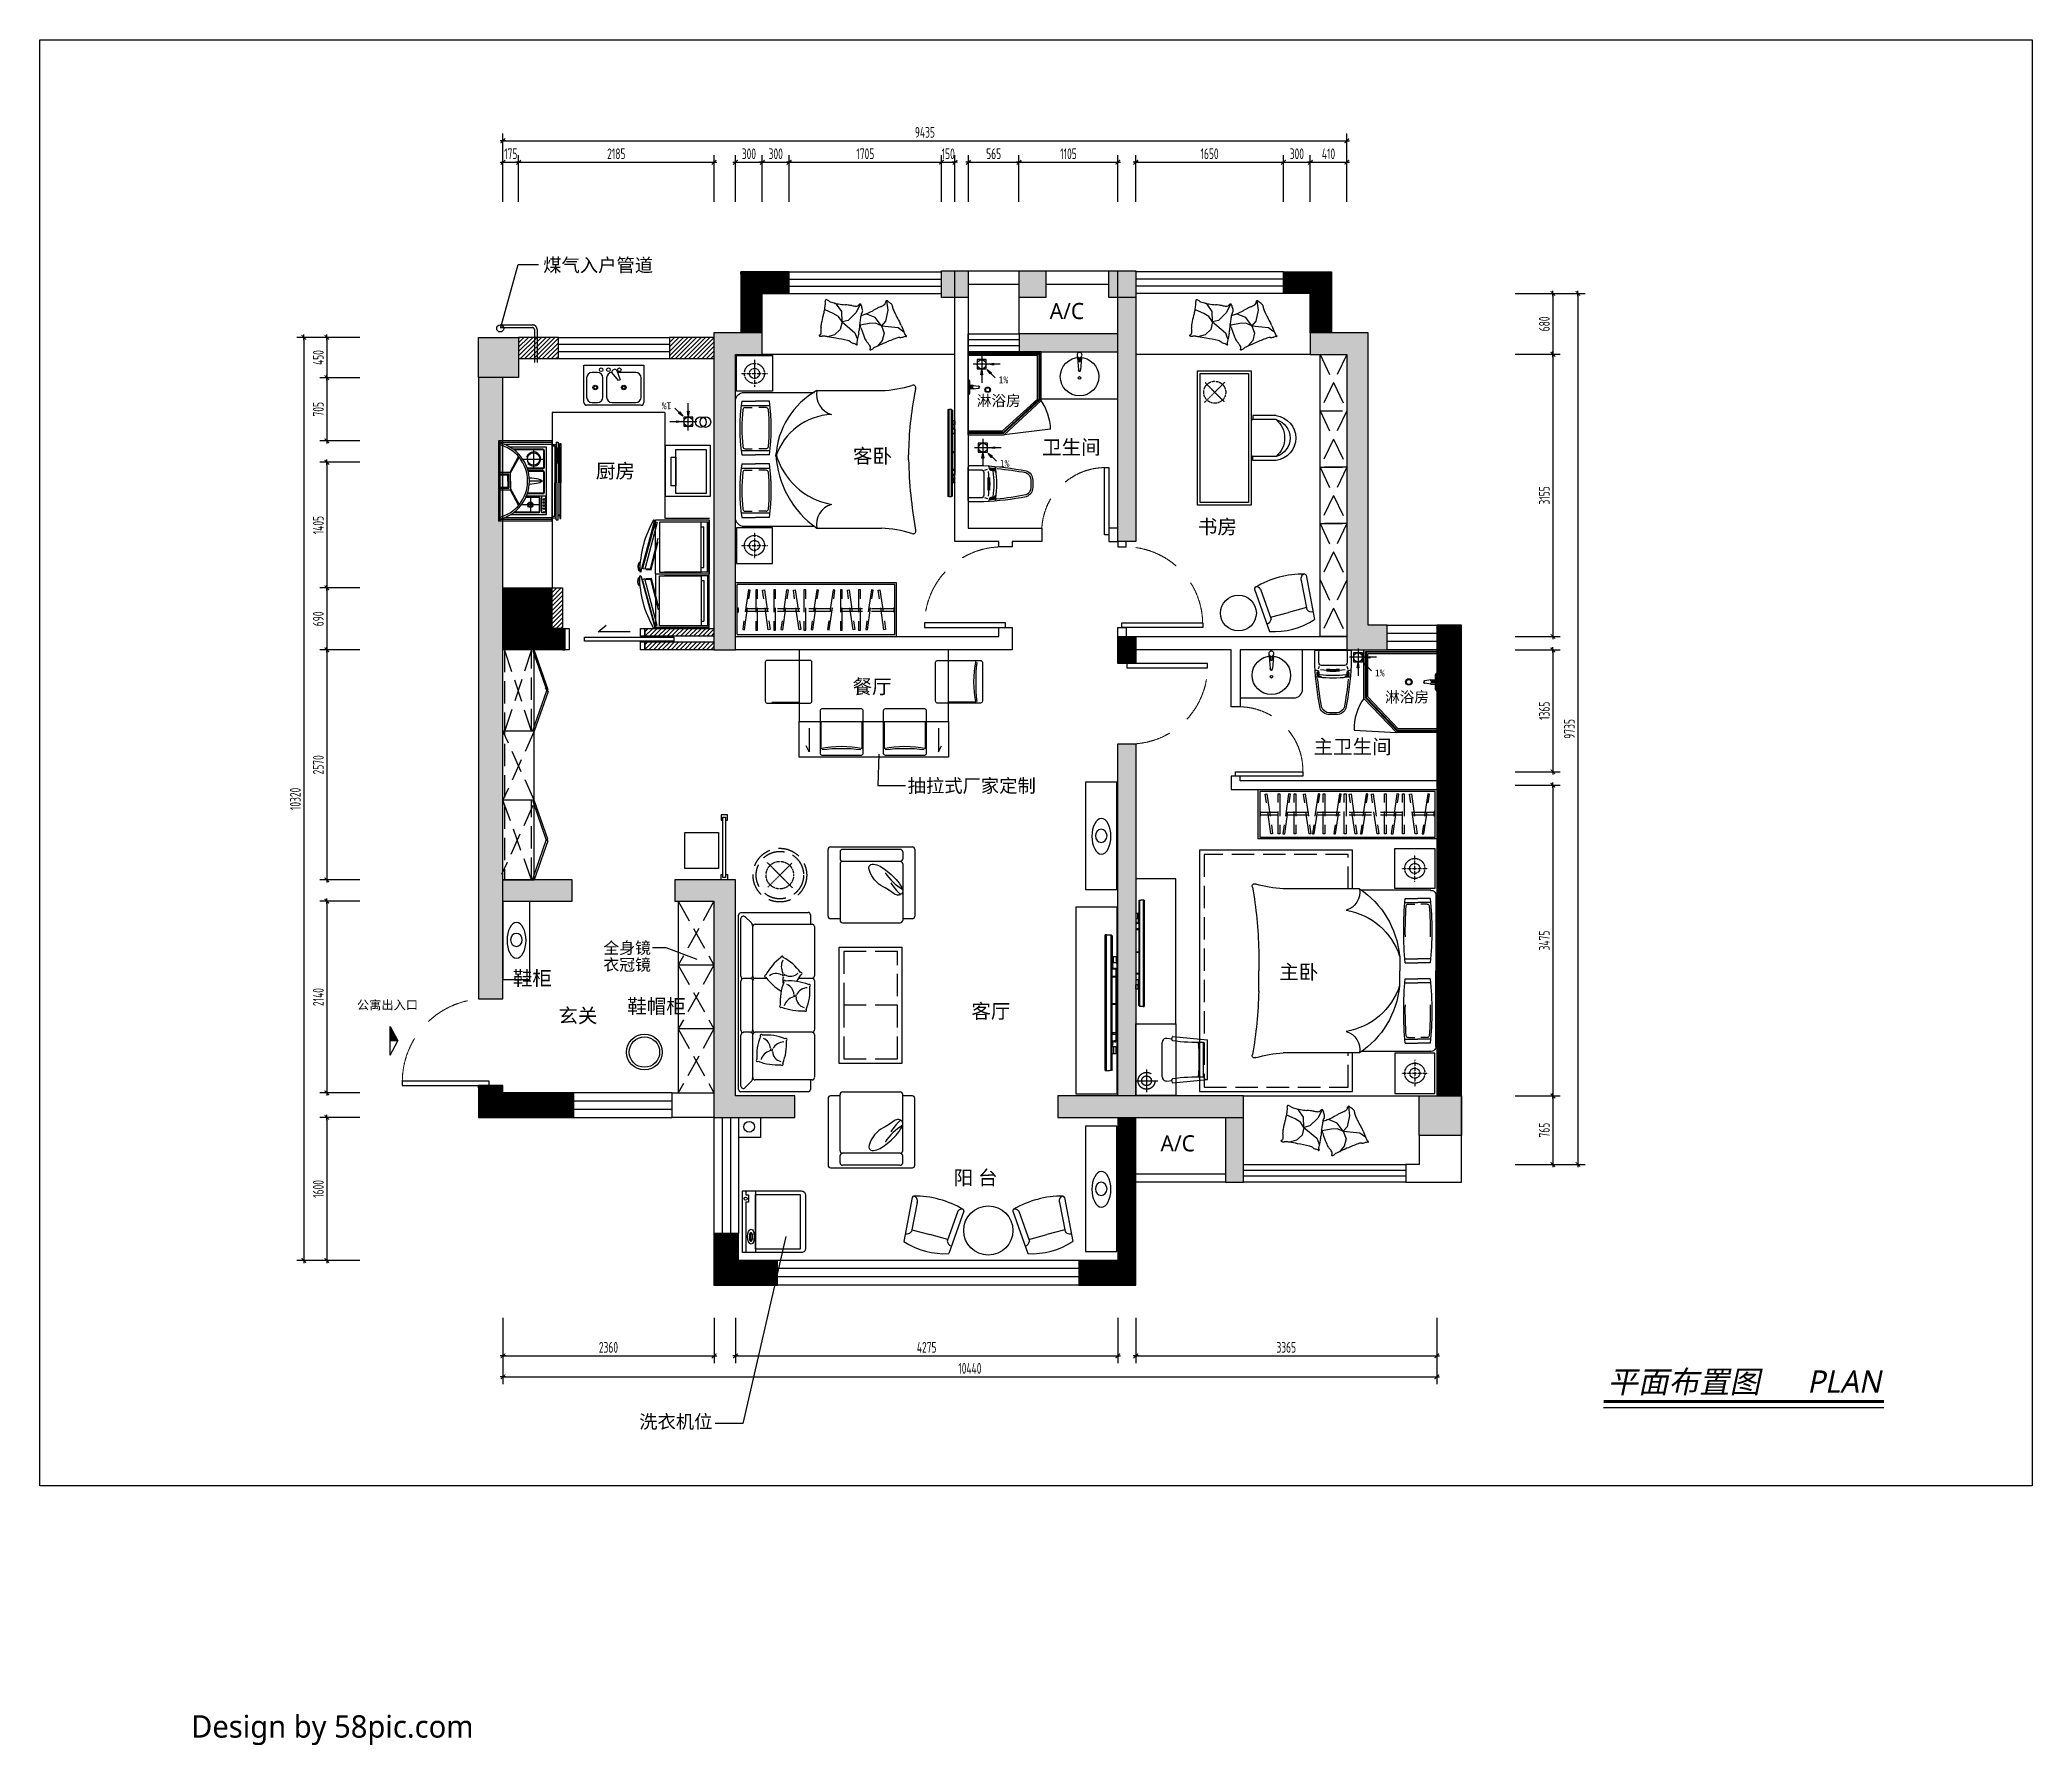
# Model space of a CAD drawing. Extents: x 198376 to 343171, y -41839 to 41090.
# Drawn here: x 198376 to 220646, y 22026 to 41090 of the extents above; entities outside this region: 1.
import ezdxf
from ezdxf.enums import TextEntityAlignment as Align

# ---------------------------------------------------------------- set-up
doc = ezdxf.new("R2010")
doc.units = 0
doc.header["$LTSCALE"] = 1000
doc.header["$MEASUREMENT"] = 0
for name, pattern in [('$0$DASH', [0.35, 0.25, -0.1]), ('100000', [200000, 100000, 100000]), ('CONTINU', [0]), ('DASH', [0.35, 0.25, -0.1]), ('HIDDEN', [0.375, 0.25, -0.125]), ('HIDDENX2', [0.75, 0.5, -0.25]), ('TRATTEGGIATA2', [0.375, 0.25, -0.125])]:
    doc.linetypes.add(name, pattern=pattern)
doc.layers.get('Defpoints').update_dxf_attribs({"color": 250})
for name, color, linetype in [('1-P', 41, '100000'), ('1-W', 1, 'Continuous'), ('COL-FILL', 8, 'Continuous'), ('COLUMN', 200, 'Continuous'), ('DOOR', 50, 'Continuous'), ('FC-BHATCH', 144, 'Continuous'), ('FC-FLOOR', 138, 'Continuous'), ('FF-DIM-1', 50, 'Continuous'), ('FF-FIXT', 31, 'Continuous'), ('FF-FURN', 51, 'Continuous'), ('FF-LIGHT', 22, 'Continuous'), ('FF-TEXT', 50, 'Continuous'), ('TEXT', 2, 'Continuous'), ('WALLA', 20, 'Continuous'), ('WINDOW', 50, 'Continuous'), ('活动家具', 6, 'Continuous')]:
    doc.layers.add(name, color=color, linetype=linetype)
doc.layers.add('WALL', color=160, linetype='Continuous', lineweight=30)
doc.styles.add('_宋体', font='', dxfattribs={"width": 0.8})
doc.styles.add('CCD-DIM', font='archs.shx', dxfattribs={"width": 0.75})
doc.styles.add('st', font='msyh.ttf', dxfattribs={"width": 0.7})
doc.styles.add('黑体', font='msyh.ttf')
doc.styles.get('_宋体').set_extended_font_data('SimSun')
doc.dimstyles.new('CCD_100', dxfattribs={"dimscale": 100, "dimtxt": 1.2, "dimasz": 0.03, "dimexe": 0.8, "dimexo": 0.6, "dimgap": 0.35, "dimtad": 1, "dimdec": 0, "dimrnd": 5, "dimzin": 0, "dimdsep": 46, "dimtxsty": 'CCD-DIM', "dimblk": 'HBA_Dimension_Tick', "dimcen": 0.125, "dimclrd": 44, "dimclre": 44, "dimclrt": 50, "dimadec": 0, "dimazin": 0, "dimtfac": 1, "dimtdec": 0, "dimtix": 1, "dimtmove": 2, "dimatfit": 3, "dimldrblk": 'HBA_Leader_Dot', "dimfxl": 0, "dimtvp": 1, "dimtolj": 1, "dimtzin": 0, "dimarcsym": 0})
pattern_1 = [(45, (39611.7161, 0), (-0.8838834765, 0.8838834765), [])]
pattern_2 = [(45, (39611.71609, 0), (-0.08838834765, 0.08838834765), [])]
pattern_3 = [(45, (-2564.865, 0), (-24.7487373, 24.7487373), [])]

msp = doc.modelspace()

# ---------------------------------------------------------------- texts
at = {"layer": 'FF-TEXT', "style": 'st'}
for s, height, p in [('煤气入户管道', 150, (204616.9, 38495.9)), ('A/C', 180, (209856.7, 37968.3)), ('客卧', 160, (207683.7, 36357.7)), ('卫生间', 160, (209906.5, 36455.9)), ('厨房', 160, (204809.9, 36190.8)), ('书房', 160, (211538.9, 35566.6)), ('主卫生间', 160, (213050.1, 33107.8)), ('抽拉式厂家定制', 150, (208793.1, 32676.1)), ('全身镜', 130, (204941, 30873.6)), ('衣冠镜', 130, (204941, 30685.5)), ('主卧', 160, (212449.3, 30589.5)), ('鞋柜', 160, (203881.7, 30518.7)), ('公寓出入口', 100, (202262, 30250.3)), ('鞋帽柜 ', 160, (205296.9, 30205.3)), ('玄关', 160, (204390.1, 30101.5)), ('A/C', 180, (211095.4, 28663.7)), ('阳 台', 160, (208836.8, 28289.8)), ('洗衣机位', 150, (205484.8, 25567.1))]:
    msp.add_text(s, height=height, dxfattribs=at).set_placement(p, align=Align.CENTER)
for s, height, p in [('淋浴房', 120, (208849.2, 36996.3, 0)), ('餐厅', 160, (207460.7, 33779.6, -116.3)), ('淋浴房', 120, (213413, 33683.3, 0)), ('客厅', 160, (208788.5, 30151.4))]:
    msp.add_text(s, height=height, dxfattribs=at).set_placement(p)
at = {"layer": 'FF-TEXT', "style": 'st', "oblique": 12}
for s, p in [('平面布置图', (215900.8, 25962.8)), ('PLAN', (218131.8, 25965.3))]:
    msp.add_text(s, height=250, dxfattribs=at).set_placement(p)
at = {"layer": 'FF-TEXT', "color": 0, "style": '黑体'}
msp.add_text('Design by 58pic.com', height=250, dxfattribs=at).set_placement((200066.6, 22109.9))

# ---------------------------------------------------------------- blocks, each defined once
blk = doc.blocks.new('HBA_Dimension_Tick')
at = {"color": 0, "linetype": 'ByBlock'}
for p, q in [((-10, 0), (0, 0)), ((0, 0), (10, 0))]:
    blk.add_line(p, q, dxfattribs=at)
at = {"color": 50, "linetype": 'ByBlock'}
blk.add_solid([(-10, -7), (-7, -10), (7, 10), (10, 7)], dxfattribs=at)
blk = doc.blocks.new('*D12')
at = {"layer": 'Defpoints', "color": 0}
for p in [(214807, 38255), (214807, 37574), (215289, 37574)]:
    blk.add_point(p, dxfattribs=at)
at = {"layer": 'FF-DIM-1', "color": 44, "lineweight": -2}
for p, q in [((214867, 38255), (215369, 38255)), ((215289, 38252), (215289, 37577)), ((214867, 37574), (215369, 37574))]:
    blk.add_line(p, q, dxfattribs=at)
at = {"layer": 'FF-DIM-1', "color": 44, "lineweight": -2, "xscale": 3, "yscale": 3, "zscale": 3}
for p, rotation in [((215289, 38255), 90), ((215289, 37574), 270)]:
    blk.add_blockref('HBA_Dimension_Tick', p, dxfattribs=dict(at, rotation=rotation))
at = {"layer": 'FF-DIM-1', "color": 50, "insert": (215194, 37914), "char_height": 120, "attachment_point": 5, "rotation": 90, "style": 'CCD-DIM'}
blk.add_mtext('\\A1;680', dxfattribs=at)
blk = doc.blocks.new('HBA_Leader_Dot')
at = {"color": 0, "linetype": 'ByBlock'}
blk.add_line((-5, 0), (-10, 0), dxfattribs=at)
at = {"color": 0, "linetype": 'ByBlock', "const_width": 5}
blk.add_lwpolyline([(-2.5, 0, 1), (2.5, 0, 1)], format="xyb", close=True, dxfattribs=at)
blk = doc.blocks.new('*D13')
at = {"layer": 'Defpoints', "color": 0}
for p in [(214807, 37574), (214807, 34421), (215289, 34421)]:
    blk.add_point(p, dxfattribs=at)
at = {"layer": 'FF-DIM-1', "color": 44, "lineweight": -2}
for p, q in [((214867, 37574), (215369, 37574)), ((215289, 37571), (215289, 34424)), ((214867, 34421), (215369, 34421))]:
    blk.add_line(p, q, dxfattribs=at)
at = {"layer": 'FF-DIM-1', "color": 44, "lineweight": -2, "xscale": 3, "yscale": 3, "zscale": 3}
for p, rotation in [((215289, 37574), 90), ((215289, 34421), 270)]:
    blk.add_blockref('HBA_Dimension_Tick', p, dxfattribs=dict(at, rotation=rotation))
at = {"layer": 'FF-DIM-1', "color": 50, "insert": (215194, 35997), "char_height": 120, "attachment_point": 5, "rotation": 90, "style": 'CCD-DIM'}
blk.add_mtext('\\A1;3155', dxfattribs=at)
blk = doc.blocks.new('*D14')
at = {"layer": 'Defpoints', "color": 0}
for p in [(214807, 34271), (214807, 32908), (215289, 32908)]:
    blk.add_point(p, dxfattribs=at)
at = {"layer": 'FF-DIM-1', "color": 44, "lineweight": -2}
for p, q in [((214867, 34271), (215369, 34271)), ((215289, 34268), (215289, 32911)), ((214867, 32908), (215369, 32908))]:
    blk.add_line(p, q, dxfattribs=at)
at = {"layer": 'FF-DIM-1', "color": 44, "lineweight": -2, "xscale": 3, "yscale": 3, "zscale": 3}
for p, rotation in [((215289, 34271), 90), ((215289, 32908), 270)]:
    blk.add_blockref('HBA_Dimension_Tick', p, dxfattribs=dict(at, rotation=rotation))
at = {"layer": 'FF-DIM-1', "color": 50, "insert": (215194, 33589), "char_height": 120, "attachment_point": 5, "rotation": 90, "style": 'CCD-DIM'}
blk.add_mtext('\\A1;1365', dxfattribs=at)
blk = doc.blocks.new('*D15')
at = {"layer": 'Defpoints', "color": 0}
for p in [(214807, 32758), (214807, 29284), (215289, 29284)]:
    blk.add_point(p, dxfattribs=at)
at = {"layer": 'FF-DIM-1', "color": 44, "lineweight": -2}
for p, q in [((214867, 32758), (215369, 32758)), ((215289, 32755), (215289, 29287)), ((214867, 29284), (215369, 29284))]:
    blk.add_line(p, q, dxfattribs=at)
at = {"layer": 'FF-DIM-1', "color": 44, "lineweight": -2, "xscale": 3, "yscale": 3, "zscale": 3}
for p, rotation in [((215289, 32758), 90), ((215289, 29284), 270)]:
    blk.add_blockref('HBA_Dimension_Tick', p, dxfattribs=dict(at, rotation=rotation))
at = {"layer": 'FF-DIM-1', "color": 50, "insert": (215194, 31021), "char_height": 120, "attachment_point": 5, "rotation": 90, "style": 'CCD-DIM'}
blk.add_mtext('\\A1;3475', dxfattribs=at)
blk = doc.blocks.new('*D16')
at = {"layer": 'Defpoints', "color": 0}
for p in [(214807, 29284), (214807, 28518), (215289, 28518)]:
    blk.add_point(p, dxfattribs=at)
at = {"layer": 'FF-DIM-1', "color": 44, "lineweight": -2}
for p, q in [((214867, 29284), (215369, 29284)), ((215289, 29281), (215289, 28521)), ((214867, 28518), (215369, 28518))]:
    blk.add_line(p, q, dxfattribs=at)
at = {"layer": 'FF-DIM-1', "color": 44, "lineweight": -2, "xscale": 3, "yscale": 3, "zscale": 3}
for p, rotation in [((215289, 29284), 90), ((215289, 28518), 270)]:
    blk.add_blockref('HBA_Dimension_Tick', p, dxfattribs=dict(at, rotation=rotation))
at = {"layer": 'FF-DIM-1', "color": 50, "insert": (215194, 28901), "char_height": 120, "attachment_point": 5, "rotation": 90, "style": 'CCD-DIM'}
blk.add_mtext('\\A1;765', dxfattribs=at)
blk = doc.blocks.new('*D17')
at = {"layer": 'Defpoints', "color": 0}
for p in [(203553, 26862), (205912, 26862), (205912, 26378)]:
    blk.add_point(p, dxfattribs=at)
at = {"layer": 'FF-DIM-1', "color": 44, "lineweight": -2}
for p, q in [((203553, 26802), (203553, 26298)), ((205912, 26802), (205912, 26298)), ((203556, 26378), (205909, 26378))]:
    blk.add_line(p, q, dxfattribs=at)
at = {"layer": 'FF-DIM-1', "color": 44, "lineweight": -2, "xscale": 3, "yscale": 3, "zscale": 3, "rotation": 180}
blk.add_blockref('HBA_Dimension_Tick', (203553, 26378), dxfattribs=at)
at = {"layer": 'FF-DIM-1', "color": 44, "lineweight": -2, "xscale": 3, "yscale": 3, "zscale": 3}
blk.add_blockref('HBA_Dimension_Tick', (205912, 26378), dxfattribs=at)
at = {"layer": 'FF-DIM-1', "color": 50, "insert": (204732, 26473), "char_height": 120, "attachment_point": 5, "style": 'CCD-DIM'}
blk.add_mtext('\\A1;2360', dxfattribs=at)
blk = doc.blocks.new('*D18')
at = {"layer": 'Defpoints', "color": 0}
for p in [(206152, 26862), (210426, 26862), (210426, 26378)]:
    blk.add_point(p, dxfattribs=at)
at = {"layer": 'FF-DIM-1', "color": 44, "lineweight": -2}
for p, q in [((206152, 26802), (206152, 26298)), ((210426, 26802), (210426, 26298)), ((206155, 26378), (210423, 26378))]:
    blk.add_line(p, q, dxfattribs=at)
at = {"layer": 'FF-DIM-1', "color": 44, "lineweight": -2, "xscale": 3, "yscale": 3, "zscale": 3, "rotation": 180}
blk.add_blockref('HBA_Dimension_Tick', (206152, 26378), dxfattribs=at)
at = {"layer": 'FF-DIM-1', "color": 44, "lineweight": -2, "xscale": 3, "yscale": 3, "zscale": 3}
blk.add_blockref('HBA_Dimension_Tick', (210426, 26378), dxfattribs=at)
at = {"layer": 'FF-DIM-1', "color": 50, "insert": (208289, 26473), "char_height": 120, "attachment_point": 5, "style": 'CCD-DIM'}
blk.add_mtext('\\A1;4275', dxfattribs=at)
blk = doc.blocks.new('*D19')
at = {"layer": 'Defpoints', "color": 0}
for p in [(210626, 26862), (213992, 26862), (213992, 26378)]:
    blk.add_point(p, dxfattribs=at)
at = {"layer": 'FF-DIM-1', "color": 44, "lineweight": -2}
for p, q in [((210626, 26802), (210626, 26298)), ((213992, 26802), (213992, 26298)), ((210629, 26378), (213989, 26378))]:
    blk.add_line(p, q, dxfattribs=at)
at = {"layer": 'FF-DIM-1', "color": 44, "lineweight": -2, "xscale": 3, "yscale": 3, "zscale": 3, "rotation": 180}
blk.add_blockref('HBA_Dimension_Tick', (210626, 26378), dxfattribs=at)
at = {"layer": 'FF-DIM-1', "color": 44, "lineweight": -2, "xscale": 3, "yscale": 3, "zscale": 3}
blk.add_blockref('HBA_Dimension_Tick', (213992, 26378), dxfattribs=at)
at = {"layer": 'FF-DIM-1', "color": 50, "insert": (212309, 26473), "char_height": 120, "attachment_point": 5, "style": 'CCD-DIM'}
blk.add_mtext('\\A1;3365', dxfattribs=at)
blk = doc.blocks.new('*D20')
at = {"layer": 'Defpoints', "color": 0}
for p in [(202011, 37764), (201584, 37313), (202011, 37313)]:
    blk.add_point(p, dxfattribs=at)
at = {"layer": 'FF-DIM-1', "color": 44, "lineweight": -2}
for p, q in [((201951, 37764), (201504, 37764)), ((201584, 37761), (201584, 37316)), ((201951, 37313), (201504, 37313))]:
    blk.add_line(p, q, dxfattribs=at)
at = {"layer": 'FF-DIM-1', "color": 44, "lineweight": -2, "xscale": 3, "yscale": 3, "zscale": 3}
for p, rotation in [((201584, 37764), 90), ((201584, 37313), 270)]:
    blk.add_blockref('HBA_Dimension_Tick', p, dxfattribs=dict(at, rotation=rotation))
at = {"layer": 'FF-DIM-1', "color": 50, "insert": (201489, 37538), "char_height": 120, "attachment_point": 5, "rotation": 90, "style": 'CCD-DIM'}
blk.add_mtext('\\A1;450', dxfattribs=at)
blk = doc.blocks.new('*D21')
at = {"layer": 'Defpoints', "color": 0}
for p in [(202011, 37313), (201584, 36607), (202011, 36607)]:
    blk.add_point(p, dxfattribs=at)
at = {"layer": 'FF-DIM-1', "color": 44, "lineweight": -2}
for p, q in [((201951, 37313), (201504, 37313)), ((201584, 37310), (201584, 36610)), ((201951, 36607), (201504, 36607))]:
    blk.add_line(p, q, dxfattribs=at)
at = {"layer": 'FF-DIM-1', "color": 44, "lineweight": -2, "xscale": 3, "yscale": 3, "zscale": 3}
for p, rotation in [((201584, 37313), 90), ((201584, 36607), 270)]:
    blk.add_blockref('HBA_Dimension_Tick', p, dxfattribs=dict(at, rotation=rotation))
at = {"layer": 'FF-DIM-1', "color": 50, "insert": (201489, 36960), "char_height": 120, "attachment_point": 5, "rotation": 90, "style": 'CCD-DIM'}
blk.add_mtext('\\A1;705', dxfattribs=at)
blk = doc.blocks.new('*D22')
at = {"layer": 'Defpoints', "color": 0}
for p in [(202011, 34963), (201584, 34271), (202011, 34271)]:
    blk.add_point(p, dxfattribs=at)
at = {"layer": 'FF-DIM-1', "color": 44, "lineweight": -2}
for p, q in [((201951, 34963), (201504, 34963)), ((201584, 34960), (201584, 34274)), ((201951, 34271), (201504, 34271))]:
    blk.add_line(p, q, dxfattribs=at)
at = {"layer": 'FF-DIM-1', "color": 44, "lineweight": -2, "xscale": 3, "yscale": 3, "zscale": 3}
for p, rotation in [((201584, 34963), 90), ((201584, 34271), 270)]:
    blk.add_blockref('HBA_Dimension_Tick', p, dxfattribs=dict(at, rotation=rotation))
at = {"layer": 'FF-DIM-1', "color": 50, "insert": (201489, 34617), "char_height": 120, "attachment_point": 5, "rotation": 90, "style": 'CCD-DIM'}
blk.add_mtext('\\A1;690', dxfattribs=at)
blk = doc.blocks.new('*D23')
at = {"layer": 'Defpoints', "color": 0}
for p in [(202011, 34271), (201584, 31700), (202011, 31700)]:
    blk.add_point(p, dxfattribs=at)
at = {"layer": 'FF-DIM-1', "color": 44, "lineweight": -2}
for p, q in [((201951, 34271), (201504, 34271)), ((201584, 34268), (201584, 31703)), ((201951, 31700), (201504, 31700))]:
    blk.add_line(p, q, dxfattribs=at)
at = {"layer": 'FF-DIM-1', "color": 44, "lineweight": -2, "xscale": 3, "yscale": 3, "zscale": 3}
for p, rotation in [((201584, 34271), 90), ((201584, 31700), 270)]:
    blk.add_blockref('HBA_Dimension_Tick', p, dxfattribs=dict(at, rotation=rotation))
at = {"layer": 'FF-DIM-1', "color": 50, "insert": (201489, 32985), "char_height": 120, "attachment_point": 5, "rotation": 90, "style": 'CCD-DIM'}
blk.add_mtext('\\A1;2570', dxfattribs=at)
blk = doc.blocks.new('*D24')
at = {"layer": 'Defpoints', "color": 0}
for p in [(202011, 31460), (201584, 29319), (202011, 29319)]:
    blk.add_point(p, dxfattribs=at)
at = {"layer": 'FF-DIM-1', "color": 44, "lineweight": -2}
for p, q in [((201951, 31460), (201504, 31460)), ((201584, 31457), (201584, 29322)), ((201951, 29319), (201504, 29319))]:
    blk.add_line(p, q, dxfattribs=at)
at = {"layer": 'FF-DIM-1', "color": 44, "lineweight": -2, "xscale": 3, "yscale": 3, "zscale": 3}
for p, rotation in [((201584, 31460), 90), ((201584, 29319), 270)]:
    blk.add_blockref('HBA_Dimension_Tick', p, dxfattribs=dict(at, rotation=rotation))
at = {"layer": 'FF-DIM-1', "color": 50, "insert": (201489, 30389), "char_height": 120, "attachment_point": 5, "rotation": 90, "style": 'CCD-DIM'}
blk.add_mtext('\\A1;2140', dxfattribs=at)
blk = doc.blocks.new('*D25')
at = {"layer": 'Defpoints', "color": 0}
for p in [(202011, 29044), (201584, 27444), (202011, 27444)]:
    blk.add_point(p, dxfattribs=at)
at = {"layer": 'FF-DIM-1', "color": 44, "lineweight": -2}
for p, q in [((201951, 29044), (201504, 29044)), ((201584, 29041), (201584, 27447)), ((201951, 27444), (201504, 27444))]:
    blk.add_line(p, q, dxfattribs=at)
at = {"layer": 'FF-DIM-1', "color": 44, "lineweight": -2, "xscale": 3, "yscale": 3, "zscale": 3}
for p, rotation in [((201584, 29044), 90), ((201584, 27444), 270)]:
    blk.add_blockref('HBA_Dimension_Tick', p, dxfattribs=dict(at, rotation=rotation))
at = {"layer": 'FF-DIM-1', "color": 50, "insert": (201489, 28244), "char_height": 120, "attachment_point": 5, "rotation": 90, "style": 'CCD-DIM'}
blk.add_mtext('\\A1;1600', dxfattribs=at)
blk = doc.blocks.new('*D26')
at = {"layer": 'Defpoints', "color": 0}
for p in [(202011, 36367), (201584, 34963), (202011, 34963)]:
    blk.add_point(p, dxfattribs=at)
at = {"layer": 'FF-DIM-1', "color": 44, "lineweight": -2}
for p, q in [((201951, 36367), (201504, 36367)), ((201584, 36364), (201584, 34966)), ((201951, 34963), (201504, 34963))]:
    blk.add_line(p, q, dxfattribs=at)
at = {"layer": 'FF-DIM-1', "color": 44, "lineweight": -2, "xscale": 3, "yscale": 3, "zscale": 3}
for p, rotation in [((201584, 36367), 90), ((201584, 34963), 270)]:
    blk.add_blockref('HBA_Dimension_Tick', p, dxfattribs=dict(at, rotation=rotation))
at = {"layer": 'FF-DIM-1', "color": 50, "insert": (201489, 35665), "char_height": 120, "attachment_point": 5, "rotation": 90, "style": 'CCD-DIM'}
blk.add_mtext('\\A1;1405', dxfattribs=at)
blk = doc.blocks.new('*D27')
at = {"layer": 'Defpoints', "color": 0}
for p in [(203728, 39721), (203553, 39218), (203728, 39218)]:
    blk.add_point(p, dxfattribs=at)
at = {"layer": 'FF-DIM-1', "color": 44, "lineweight": -2}
for p, q in [((203550, 39721), (203547, 39721)), ((203553, 39278), (203553, 39801)), ((203553, 39721), (203728, 39721)), ((203728, 39278), (203728, 39801)), ((203731, 39721), (203734, 39721))]:
    blk.add_line(p, q, dxfattribs=at)
at = {"layer": 'FF-DIM-1', "color": 44, "lineweight": -2, "xscale": 3, "yscale": 3, "zscale": 3}
blk.add_blockref('HBA_Dimension_Tick', (203553, 39721), dxfattribs=at)
at = {"layer": 'FF-DIM-1', "color": 44, "lineweight": -2, "xscale": 3, "yscale": 3, "zscale": 3, "rotation": 180}
blk.add_blockref('HBA_Dimension_Tick', (203728, 39721), dxfattribs=at)
at = {"layer": 'FF-DIM-1', "color": 50, "insert": (203640, 39816), "char_height": 120, "attachment_point": 5, "style": 'CCD-DIM'}
blk.add_mtext('\\A1;175', dxfattribs=at)
blk = doc.blocks.new('*D28')
at = {"layer": 'Defpoints', "color": 0}
for p in [(205912, 39721), (203728, 39218), (205912, 39218)]:
    blk.add_point(p, dxfattribs=at)
at = {"layer": 'FF-DIM-1', "color": 44, "lineweight": -2}
for p, q in [((203728, 39278), (203728, 39801)), ((203731, 39721), (205909, 39721)), ((205912, 39278), (205912, 39801))]:
    blk.add_line(p, q, dxfattribs=at)
at = {"layer": 'FF-DIM-1', "color": 44, "lineweight": -2, "xscale": 3, "yscale": 3, "zscale": 3, "rotation": 180}
blk.add_blockref('HBA_Dimension_Tick', (203728, 39721), dxfattribs=at)
at = {"layer": 'FF-DIM-1', "color": 44, "lineweight": -2, "xscale": 3, "yscale": 3, "zscale": 3}
blk.add_blockref('HBA_Dimension_Tick', (205912, 39721), dxfattribs=at)
at = {"layer": 'FF-DIM-1', "color": 50, "insert": (204820, 39816), "char_height": 120, "attachment_point": 5, "style": 'CCD-DIM'}
blk.add_mtext('\\A1;2185', dxfattribs=at)
blk = doc.blocks.new('*D29')
at = {"layer": 'Defpoints', "color": 0}
for p in [(206452, 39721), (206152, 39218), (206452, 39218)]:
    blk.add_point(p, dxfattribs=at)
at = {"layer": 'FF-DIM-1', "color": 44, "lineweight": -2}
for p, q in [((206149, 39721), (206146, 39721)), ((206152, 39278), (206152, 39801)), ((206152, 39721), (206452, 39721)), ((206452, 39278), (206452, 39801)), ((206455, 39721), (206458, 39721))]:
    blk.add_line(p, q, dxfattribs=at)
at = {"layer": 'FF-DIM-1', "color": 44, "lineweight": -2, "xscale": 3, "yscale": 3, "zscale": 3}
blk.add_blockref('HBA_Dimension_Tick', (206152, 39721), dxfattribs=at)
at = {"layer": 'FF-DIM-1', "color": 44, "lineweight": -2, "xscale": 3, "yscale": 3, "zscale": 3, "rotation": 180}
blk.add_blockref('HBA_Dimension_Tick', (206452, 39721), dxfattribs=at)
at = {"layer": 'FF-DIM-1', "color": 50, "insert": (206302, 39816), "char_height": 120, "attachment_point": 5, "style": 'CCD-DIM'}
blk.add_mtext('\\A1;300', dxfattribs=at)
blk = doc.blocks.new('*D30')
at = {"layer": 'Defpoints', "color": 0}
for p in [(206752, 39721), (206452, 39218), (206752, 39218)]:
    blk.add_point(p, dxfattribs=at)
at = {"layer": 'FF-DIM-1', "color": 44, "lineweight": -2}
for p, q in [((206449, 39721), (206446, 39721)), ((206452, 39278), (206452, 39801)), ((206452, 39721), (206752, 39721)), ((206752, 39278), (206752, 39801)), ((206755, 39721), (206758, 39721))]:
    blk.add_line(p, q, dxfattribs=at)
at = {"layer": 'FF-DIM-1', "color": 44, "lineweight": -2, "xscale": 3, "yscale": 3, "zscale": 3}
blk.add_blockref('HBA_Dimension_Tick', (206452, 39721), dxfattribs=at)
at = {"layer": 'FF-DIM-1', "color": 44, "lineweight": -2, "xscale": 3, "yscale": 3, "zscale": 3, "rotation": 180}
blk.add_blockref('HBA_Dimension_Tick', (206752, 39721), dxfattribs=at)
at = {"layer": 'FF-DIM-1', "color": 50, "insert": (206602, 39816), "char_height": 120, "attachment_point": 5, "style": 'CCD-DIM'}
blk.add_mtext('\\A1;300', dxfattribs=at)
blk = doc.blocks.new('*D31')
at = {"layer": 'Defpoints', "color": 0}
for p in [(208455, 39721), (206752, 39218), (208455, 39218)]:
    blk.add_point(p, dxfattribs=at)
at = {"layer": 'FF-DIM-1', "color": 44, "lineweight": -2}
for p, q in [((206752, 39278), (206752, 39801)), ((206755, 39721), (208452, 39721)), ((208455, 39278), (208455, 39801))]:
    blk.add_line(p, q, dxfattribs=at)
at = {"layer": 'FF-DIM-1', "color": 44, "lineweight": -2, "xscale": 3, "yscale": 3, "zscale": 3, "rotation": 180}
blk.add_blockref('HBA_Dimension_Tick', (206752, 39721), dxfattribs=at)
at = {"layer": 'FF-DIM-1', "color": 44, "lineweight": -2, "xscale": 3, "yscale": 3, "zscale": 3}
blk.add_blockref('HBA_Dimension_Tick', (208455, 39721), dxfattribs=at)
at = {"layer": 'FF-DIM-1', "color": 50, "insert": (207603, 39816), "char_height": 120, "attachment_point": 5, "style": 'CCD-DIM'}
blk.add_mtext('\\A1;1705', dxfattribs=at)
blk = doc.blocks.new('*D32')
at = {"layer": 'Defpoints', "color": 0}
for p in [(208605, 39721), (208455, 39218), (208605, 39218)]:
    blk.add_point(p, dxfattribs=at)
at = {"layer": 'FF-DIM-1', "color": 44, "lineweight": -2}
for p, q in [((208452, 39721), (208449, 39721)), ((208455, 39278), (208455, 39801)), ((208455, 39721), (208605, 39721)), ((208605, 39278), (208605, 39801)), ((208608, 39721), (208611, 39721))]:
    blk.add_line(p, q, dxfattribs=at)
at = {"layer": 'FF-DIM-1', "color": 44, "lineweight": -2, "xscale": 3, "yscale": 3, "zscale": 3}
blk.add_blockref('HBA_Dimension_Tick', (208455, 39721), dxfattribs=at)
at = {"layer": 'FF-DIM-1', "color": 44, "lineweight": -2, "xscale": 3, "yscale": 3, "zscale": 3, "rotation": 180}
blk.add_blockref('HBA_Dimension_Tick', (208605, 39721), dxfattribs=at)
at = {"layer": 'FF-DIM-1', "color": 50, "insert": (208530, 39816), "char_height": 120, "attachment_point": 5, "style": 'CCD-DIM'}
blk.add_mtext('\\A1;150', dxfattribs=at)
blk = doc.blocks.new('*D33')
at = {"layer": 'Defpoints', "color": 0}
for p in [(209321, 39721), (208755, 39218), (209321, 39218)]:
    blk.add_point(p, dxfattribs=at)
at = {"layer": 'FF-DIM-1', "color": 44, "lineweight": -2}
for p, q in [((208755, 39278), (208755, 39801)), ((208758, 39721), (209318, 39721)), ((209321, 39278), (209321, 39801))]:
    blk.add_line(p, q, dxfattribs=at)
at = {"layer": 'FF-DIM-1', "color": 44, "lineweight": -2, "xscale": 3, "yscale": 3, "zscale": 3, "rotation": 180}
blk.add_blockref('HBA_Dimension_Tick', (208755, 39721), dxfattribs=at)
at = {"layer": 'FF-DIM-1', "color": 44, "lineweight": -2, "xscale": 3, "yscale": 3, "zscale": 3}
blk.add_blockref('HBA_Dimension_Tick', (209321, 39721), dxfattribs=at)
at = {"layer": 'FF-DIM-1', "color": 50, "insert": (209038, 39816), "char_height": 120, "attachment_point": 5, "style": 'CCD-DIM'}
blk.add_mtext('\\A1;565', dxfattribs=at)
blk = doc.blocks.new('*D34')
at = {"layer": 'Defpoints', "color": 0}
for p in [(210426, 39721), (209321, 39218), (210426, 39218)]:
    blk.add_point(p, dxfattribs=at)
at = {"layer": 'FF-DIM-1', "color": 44, "lineweight": -2}
for p, q in [((209321, 39278), (209321, 39801)), ((209324, 39721), (210423, 39721)), ((210426, 39278), (210426, 39801))]:
    blk.add_line(p, q, dxfattribs=at)
at = {"layer": 'FF-DIM-1', "color": 44, "lineweight": -2, "xscale": 3, "yscale": 3, "zscale": 3, "rotation": 180}
blk.add_blockref('HBA_Dimension_Tick', (209321, 39721), dxfattribs=at)
at = {"layer": 'FF-DIM-1', "color": 44, "lineweight": -2, "xscale": 3, "yscale": 3, "zscale": 3}
blk.add_blockref('HBA_Dimension_Tick', (210426, 39721), dxfattribs=at)
at = {"layer": 'FF-DIM-1', "color": 50, "insert": (209874, 39816), "char_height": 120, "attachment_point": 5, "style": 'CCD-DIM'}
blk.add_mtext('\\A1;1105', dxfattribs=at)
blk = doc.blocks.new('*D35')
at = {"layer": 'Defpoints', "color": 0}
for p in [(212277, 39721), (210626, 39218), (212277, 39218)]:
    blk.add_point(p, dxfattribs=at)
at = {"layer": 'FF-DIM-1', "color": 44, "lineweight": -2}
for p, q in [((210626, 39278), (210626, 39801)), ((210629, 39721), (212274, 39721)), ((212277, 39278), (212277, 39801))]:
    blk.add_line(p, q, dxfattribs=at)
at = {"layer": 'FF-DIM-1', "color": 44, "lineweight": -2, "xscale": 3, "yscale": 3, "zscale": 3, "rotation": 180}
blk.add_blockref('HBA_Dimension_Tick', (210626, 39721), dxfattribs=at)
at = {"layer": 'FF-DIM-1', "color": 44, "lineweight": -2, "xscale": 3, "yscale": 3, "zscale": 3}
blk.add_blockref('HBA_Dimension_Tick', (212277, 39721), dxfattribs=at)
at = {"layer": 'FF-DIM-1', "color": 50, "insert": (211451, 39816), "char_height": 120, "attachment_point": 5, "style": 'CCD-DIM'}
blk.add_mtext('\\A1;1650', dxfattribs=at)
blk = doc.blocks.new('*D36')
at = {"layer": 'Defpoints', "color": 0}
for p in [(212577, 39721), (212277, 39218), (212577, 39218)]:
    blk.add_point(p, dxfattribs=at)
at = {"layer": 'FF-DIM-1', "color": 44, "lineweight": -2}
for p, q in [((212274, 39721), (212271, 39721)), ((212277, 39278), (212277, 39801)), ((212277, 39721), (212577, 39721)), ((212577, 39278), (212577, 39801)), ((212580, 39721), (212583, 39721))]:
    blk.add_line(p, q, dxfattribs=at)
at = {"layer": 'FF-DIM-1', "color": 44, "lineweight": -2, "xscale": 3, "yscale": 3, "zscale": 3}
blk.add_blockref('HBA_Dimension_Tick', (212277, 39721), dxfattribs=at)
at = {"layer": 'FF-DIM-1', "color": 44, "lineweight": -2, "xscale": 3, "yscale": 3, "zscale": 3, "rotation": 180}
blk.add_blockref('HBA_Dimension_Tick', (212577, 39721), dxfattribs=at)
at = {"layer": 'FF-DIM-1', "color": 50, "insert": (212427, 39816), "char_height": 120, "attachment_point": 5, "style": 'CCD-DIM'}
blk.add_mtext('\\A1;300', dxfattribs=at)
blk = doc.blocks.new('*D37')
at = {"layer": 'Defpoints', "color": 0}
for p in [(212986, 39721), (212577, 39218), (212986, 39218)]:
    blk.add_point(p, dxfattribs=at)
at = {"layer": 'FF-DIM-1', "color": 44, "lineweight": -2}
for p, q in [((212577, 39278), (212577, 39801)), ((212580, 39721), (212983, 39721)), ((212986, 39278), (212986, 39801))]:
    blk.add_line(p, q, dxfattribs=at)
at = {"layer": 'FF-DIM-1', "color": 44, "lineweight": -2, "xscale": 3, "yscale": 3, "zscale": 3, "rotation": 180}
blk.add_blockref('HBA_Dimension_Tick', (212577, 39721), dxfattribs=at)
at = {"layer": 'FF-DIM-1', "color": 44, "lineweight": -2, "xscale": 3, "yscale": 3, "zscale": 3}
blk.add_blockref('HBA_Dimension_Tick', (212986, 39721), dxfattribs=at)
at = {"layer": 'FF-DIM-1', "color": 50, "insert": (212781, 39816), "char_height": 120, "attachment_point": 5, "style": 'CCD-DIM'}
blk.add_mtext('\\A1;410', dxfattribs=at)
blk = doc.blocks.new('地漏')
at = {"layer": 'FC-BHATCH'}
for points in [[(190406, -114935), (190347, -114925), (190406, -114915)], [(190265, -115043), (190276, -114985), (190286, -115043)], [(190369, -115034), (190336, -114985), (190384, -115020)]]:
    blk.add_hatch(color=136, dxfattribs=at).paths.add_polyline_path(points)
at = {"layer": 'FC-BHATCH', "color": 136}
for p, q in [((190276, -114826), (190276, -115132)), ((190347, -114925), (190406, -114915)), ((190406, -114915), (190406, -114935)), ((190482, -114925), (190181, -114925)), ((190265, -115043), (190276, -114985)), ((190286, -115043), (190265, -115043)), ((190276, -114985), (190286, -115043)), ((190369, -115034), (190336, -114985)), ((190336, -114985), (190384, -115020)), ((190336, -114985), (190427, -115076)), ((190406, -114935), (190347, -114925)), ((190384, -115020), (190369, -115034))]:
    blk.add_line(p, q, dxfattribs=at)
blk.add_lwpolyline([(190326, -114874), (190225, -114874), (190225, -114975), (190326, -114975)], close=True, dxfattribs=at)
blk.add_circle((190276, -114925), 50.3, dxfattribs=at)
at = {"layer": 'FC-BHATCH', "color": 136, "insert": (190464, -115060, 73536), "char_height": 80, "width": 117.84, "attachment_point": 1, "style": '_宋体'}
blk.add_mtext('{\\fSimHei|b0|i0|c134|p49;\\W1;1%}', dxfattribs=at)
blk = doc.blocks.new('BED2000')
at = {"layer": 'FF-FURN', "linetype": 'ByBlock'}
for p, q in [((-1100, 283), (-1100, -575)), ((-1044, 348), (-100, 348)), ((-1000, 277), (-1000, 123)), ((-950, 282), (-950, 123)), ((-250, 282), (-250, 123)), ((-200, 277), (-200, 123)), ((844, 348), (-100, 348)), ((0, 277), (0, 123)), ((50, 282), (50, 123)), ((750, 282), (750, 123)), ((800, 277), (800, 123)), ((900, 283), (900, -575)), ((-1000, -32), (-1000, 123)), ((-950, -37), (-950, 123)), ((-250, -37), (-250, 123)), ((-200, -32), (-200, 123)), ((0, -32), (0, 123)), ((50, -37), (50, 123)), ((750, -37), (750, 123)), ((800, -32), (800, 123)), ((-283, -102), (-100, -102)), ((83, -102), (-100, -102)), ((-1119, -602), (-1119, -1549)), ((919, -602), (919, -1549)), ((-355, -1852), (-100, -1852)), ((155, -1852), (-100, -1852))]:
    blk.add_line(p, q, dxfattribs=at)
at = {"layer": 'FF-FURN', "color": 251, "linetype": 'ByBlock'}
for p, q in [((-930, 239), (-930, 159)), ((-930, 6), (-930, 86)), ((730, 239), (730, 159)), ((730, 6), (730, 86))]:
    blk.add_line(p, q, dxfattribs=at)
at = {"layer": 'FF-FURN', "linetype": 'ByBlock'}
for centre, radius, start, end in [((-1042, 289), 58.1, 88.0744, 187.9682), ((-600, -3713), 4010, 84.2752, 95.7248), ((400, -3713), 4010, 84.2752, 95.7248), ((842, 289), 58.1, 352.0318, 91.9256), ((-186, -1219), 1119, 95.3891, 146.5998), ((-600, 3958), 4010, 264.2752, 275.7248), ((-18, -906), 846, 108.2261, 170.4204), ((400, 3958), 4010, 264.2752, 275.7248), ((-182, -906), 846, 9.5796, 71.7739), ((-14, -1219), 1119, 33.4002, 84.6109), ((-1077, -833), 235, 16.8689, 100.508), ((877, -833), 235, 79.492, 163.1311), ((-2420, -1501), 1301, 342.6234, 357.8948), ((2220, -1501), 1301, 182.1052, 197.3766), ((-1153, -1905), 28.7, 149.3118, 295.142), ((-227, -7134), 5283, 91.3785, 99.9573), ((27, -7134), 5283, 80.0427, 88.6215), ((953, -1905), 28.7, 244.858, 30.6882)]:
    blk.add_arc(centre, radius, start, end, dxfattribs=at)
at = {"layer": 'FF-FURN', "color": 251, "linetype": 'ByBlock'}
for centre, radius, start, end in [((-900, 236), 30.1, 101.2591, 174.0557), ((-600, -3713), 3990, 88.8639, 94.3977), ((400, -3713), 3990, 85.6023, 91.1361), ((700, 236), 30.1, 5.9443, 78.7409), ((-900, 9), 30.1, 185.9443, 258.7409), ((700, 9), 30.1, 281.2591, 354.0557), ((-600, 3958), 3990, 265.6023, 271.1361), ((400, 3958), 3990, 268.8639, 274.3977)]:
    blk.add_arc(centre, radius, start, end, dxfattribs=at)
blk = doc.blocks.new('A$C11E43098')
at = {"layer": 'FF-FURN'}
h = blk.add_hatch(dxfattribs=at)
h.set_pattern_fill('ANSI31,_O', color=256, scale=25.8552, angle=360)
h.set_pattern_definition([(227.1210964, (34470.0872, -2964.1617), (1.44830786, -1.55971616), [])])
h.paths.add_polyline_path([(3, 706), (10, 706), (10, 713), (3, 713)])
h = blk.add_hatch(dxfattribs=at)
h.set_pattern_fill('ANSI31,_O', color=256, scale=25.8552, angle=360)
h.set_pattern_definition([(45, (0, 0), (-2.2853, 2.2853), [])])
h.paths.add_polyline_path([(3, 230), (10, 230), (10, 223), (3, 223)])
for p, q in [((26, 898), (31, 903)), ((26, 898), (26, 200)), ((31, 903), (35, 903)), ((72, 904), (64, 904)), ((72, 904), (72, 1)), ((0, 786), (0, 751)), ((0, 702), (0, 233)), ((26, 790), (3, 790)), ((3, 747), (26, 747)), ((10, 713), (3, 713)), ((3, 713), (3, 706)), ((3, 706), (10, 706)), ((26, 706), (3, 706)), ((10, 706), (10, 713)), ((18, 747), (18, 790)), ((19, 712), (26, 715)), ((19, 712), (19, 706)), ((22, 736), (26, 736)), ((22, 706), (22, 712)), ((22, 712), (26, 712)), ((26, 747), (26, 736)), ((24, 661), (0, 661)), ((0, 654), (24, 654)), ((24, 654), (24, 661)), ((0, 465), (24, 465)), ((24, 458), (0, 458)), ((0, 282), (24, 282)), ((24, 275), (0, 275)), ((24, 282), (24, 275)), ((0, 149), (0, 185)), ((3, 230), (10, 230)), ((3, 223), (3, 230)), ((3, 230), (26, 230)), ((10, 223), (3, 223)), ((3, 188), (26, 188)), ((26, 146), (3, 146)), ((10, 230), (10, 223)), ((18, 188), (18, 146)), ((19, 224), (19, 230)), ((19, 224), (26, 221)), ((22, 230), (22, 224)), ((22, 224), (26, 224)), ((22, 200), (22, 188)), ((22, 200), (26, 200)), ((26, 8), (26, 200)), ((26, 8), (31, 2)), ((31, 2), (35, 2)), ((64, 1), (72, 1))]:
    blk.add_line(p, q, dxfattribs=at)
blk.add_lwpolyline([(43, 0), (43, 1), (35, 1), (35, 904), (43, 904), (43, 905), (64, 905), (64, 0), (43, 0)], dxfattribs=at)
for centre, major_axis, start_param, end_param in [((3, 786), (0, -3.53), 3.141593, 4.712389), ((3, 751), (0, 3.53), 1.570796, 3.141593), ((3, 702), (0, -3.53), 3.141593, 4.712389), ((92, 724), (0, 76.6), 1.412631, 1.728961), ((24, 462), (0, -3.56), 0.122538, 3.019054), ((3, 233), (0, 3.53), 1.570796, 3.141593), ((3, 185), (0, -3.53), 3.141593, 4.712389), ((3, 149), (0, 3.53), 1.570796, 3.141593), ((92, 212), (0, 76.6), 1.412631, 1.728961)]:
    blk.add_ellipse(centre, major_axis=major_axis, ratio=0.928571, start_param=start_param, end_param=end_param, dxfattribs=at)
blk = doc.blocks.new('WC-PLAN2')
at = {"layer": 'FF-FURN', "color": 251, "linetype": 'ByBlock'}
for p, q in [((-158, 244), (-158, 246)), ((172, 244), (172, 245)), ((182, 245), (182, 245)), ((-145, 179), (-155, 210)), ((159, 178), (169, 210))]:
    blk.add_line(p, q, dxfattribs=at)
at = {"layer": 'FF-FURN', "linetype": 'ByBlock'}
blk.add_lwpolyline([(-193, 169), (-193, 14, 0.414214), (-178, -1), (-133, -1), (147, -1), (192, -1, 0.414214), (207, 14), (207, 169, 0.031536), (150, 638, 0.312949), (47, 709), (-33, 709, 0.312949), (-136, 638, 0.031536)], format="xyb", close=True, dxfattribs=at)
at = {"layer": 'FF-FURN', "color": 251, "linetype": 'ByBlock'}
for points in [[(131, 631, 0.312949), (47, 689), (-33, 689, 0.312949), (-117, 631, 0.312949)], [(-116, 634, 0.02189), (-162, 311)], [(175, 318, 0.021444), (130, 634, 0.026355)], [(203, 223, 0.006503), (175, 228, -0.370206), (158, 248), (158, 261, 0.379109), (149, 271, 0.060736), (-135, 271, 0.379109), (-144, 261), (-144, 248, -0.370206), (-161, 228, 0.006503), (-190, 223)], [(-163, 299, 0.003651), (-168, 245), (-168, 245, 0.936083), (-158, 244)], [(-153, 299, 0.003771), (-158, 244, 0.003771)], [(-158, 244, 1.010211), (-148, 244, 1.010211)], [(-144, 290, 0.003078), (-148, 244, 0.003136)], [(-144, 290, -0.003598), (-127, 292, 0.846203), (-128, 302, 0.846203)], [(182, 245, 0.00367), (177, 300, 0.026355)]]:
    blk.add_lwpolyline(points, format="xyb", dxfattribs=at)
at = {"layer": 'FF-FURN', "linetype": 'ByBlock'}
for points in [[(197, 299), (162, 299, 0.064516), (-148, 299), (-183, 299)], [(147, -1, 0.414214), (162, 14), (162, 139, 0.414214), (132, 169), (-118, 169, 0.414214), (-148, 139), (-148, 14, 0.414214), (-133, -1)]]:
    blk.add_lwpolyline(points, format="xyb", dxfattribs=at)
at = {"layer": 'FF-FURN', "color": 251, "linetype": 'ByBlock'}
for centre, radius, start, end in [((7, -897), 1122, 83.0488, 96.9512), ((-128, 297), 5.01, 266.6039, 267.9864), ((7, -897), 1132, 86.4534, 93.5466), ((142, 297), 5.01, 94.1196, 255.0715), ((7, -897), 1196, 82.7532, 83.5779), ((142, 297), 5.01, 272.0136, 273.3961), ((-3532, -47), 3705, 4.5044, 5.223), ((167, 244), 4.97, 179.5427, 0.7069), ((-3532, -47), 3715, 4.4927, 5.3569), ((177, 244), 4.97, 189.085, 1.5215), ((7, -897), 1112, 86.3895, 93.6105)]:
    blk.add_arc(centre, radius, start, end, dxfattribs=at)
blk = doc.blocks.new('TAP-4')
at = {"layer": 'FF-FURN', "linetype": 'ByBlock'}
for p, q in [((-1, 79), (-1, 100)), ((-1, 79), (-1, 31)), ((2, 102), (1, 102)), ((1, 29), (1, -29)), ((12, 87), (6, 87)), ((19, -80), (19, 80)), ((64, 23), (19, 23)), ((64, 23), (132, 12)), ((-1, -79), (-1, -31)), ((-1, -79), (-1, -100)), ((2, -102), (1, -102)), ((12, -87), (6, -87)), ((14, -85), (13, -85)), ((64, -24), (19, -24)), ((64, -24), (132, -12))]:
    blk.add_line(p, q, dxfattribs=at)
at = {"layer": 'FF-FURN', "color": 251, "linetype": 'ByBlock'}
for p, q in [((2, 29), (1, 29)), ((4, 0), (4, 100)), ((14, 21), (14, 85)), ((137, 12), (132, 12)), ((2, -29), (1, -29)), ((4, 0), (4, -100)), ((14, -22), (14, -85)), ((137, -12), (132, -12))]:
    blk.add_line(p, q, dxfattribs=at)
blk.add_lwpolyline([(54, 10), (54, -10), (14, -10), (14, 10)], close=True, dxfattribs=at)
at = {"layer": 'FF-FURN', "linetype": 'ByBlock'}
for centre, radius, start, end in [((1, 100), 2, 90, 180), ((2, 100), 2, 0, 90), ((6, 85), 2, 90, 180), ((12, 85), 2, 0, 90), ((14, 80), 5, 0, 90), ((137, 0), 12, 270, 90), ((1, -100), 2, 180, 270), ((2, -100), 2, 270, 0), ((6, -85), 2, 180, 270), ((12, -85), 2, 270, 0), ((14, -80), 5, 270, 0)]:
    blk.add_arc(centre, radius, start, end, dxfattribs=at)
at = {"layer": 'FF-FURN', "color": 251, "linetype": 'ByBlock'}
for centre, radius, start, end in [((1, 31), 2, 180, 270), ((2, 31), 2, 270, 0), ((32, 0), 40, 11.537, 36.5257), ((132, 0), 12, 270, 90), ((1, -31), 2, 90, 180), ((2, -31), 2, 0, 90), ((32, 0), 40, 323.4743, 348.463)]:
    blk.add_arc(centre, radius, start, end, dxfattribs=at)
blk = doc.blocks.new('床1')
at = {"layer": 'FF-FURN'}
for p, q in [((209101, 36999), (208780, 36999)), ((208786, 37049), (208941, 37049)), ((209096, 37049), (208941, 37049)), ((209626, 37168), (210348, 37168)), ((208782, 36499), (209103, 36499)), ((208786, 36449), (208941, 36449)), ((208786, 36349), (208941, 36349)), ((209096, 36449), (208941, 36449)), ((209096, 36349), (208941, 36349)), ((209166, 36466), (209166, 36449)), ((209166, 36432), (209166, 36449)), ((210651, 36504), (210651, 36449)), ((210651, 36395), (210651, 36449)), ((209101, 36299), (208780, 36299)), ((209101, 35799), (208780, 35799)), ((208786, 35749), (208941, 35749)), ((209096, 35749), (208941, 35749)), ((209626, 35630), (210348, 35630))]:
    blk.add_line(p, q, dxfattribs=at)
at = {"layer": 'FF-FURN', "color": 251}
for p, q in [((208825, 36979), (208905, 36979)), ((209058, 36979), (208978, 36979)), ((208825, 36519), (208905, 36519)), ((209058, 36519), (208978, 36519)), ((208825, 36279), (208905, 36279)), ((209058, 36279), (208978, 36279)), ((208825, 35819), (208905, 35819)), ((209058, 35819), (208978, 35819))]:
    blk.add_line(p, q, dxfattribs=at)
at = {"layer": 'FF-FURN'}
for points in [[(209129, 37162), (208729, 37162), (208729, 37561), (209129, 37561)], [(209129, 35636), (208729, 35636), (208729, 35237), (209129, 35237)]]:
    blk.add_lwpolyline(points, close=True, dxfattribs=at)
blk.add_lwpolyline([(209599, 35649), (208816, 35649, -0.414214), (208716, 35749), (208716, 37049, -0.414214), (208816, 37149), (209599, 37149)], format="xyb", dxfattribs=at)
for centre, radius, start, end in [((210300, 38469), 1301, 272.1052, 287.3766), ((210704, 37202), 28.7, 334.858, 120.6882), ((211026, 36749), 2260, 172.3719, 187.6281), ((206856, 36749), 2260, 352.3719, 7.6281), ((210065, 36385), 898, 119.222, 176.4992), ((209857, 37126), 235, 169.492, 253.1311), ((214689, 36392), 4039, 168.607, 178.4191), ((209818, 36216), 686, 92.3904, 161.6475), ((211026, 36049), 2260, 172.3719, 187.6281), ((206856, 36049), 2260, 352.3719, 7.6281), ((209931, 36677), 793, 195.4094, 259.6971), ((210243, 36511), 1076, 182.7931, 235.0471), ((215933, 36522), 5283, 181.3785, 189.9573), ((209857, 35672), 235, 106.8689, 190.508), ((210300, 34329), 1301, 72.6234, 87.8948), ((210704, 35596), 28.7, 239.3118, 25.142)]:
    blk.add_arc(centre, radius, start, end, dxfattribs=at)
at = {"layer": 'FF-FURN', "color": 251}
for centre, radius, start, end in [((208828, 36949), 30.1, 95.9443, 168.7409), ((209055, 36949), 30.1, 11.2591, 84.0557), ((210877, 36749), 2089, 174.3431, 185.6569), ((207006, 36749), 2089, 354.3431, 5.6569), ((208828, 36549), 30.1, 191.2591, 264.0557), ((209055, 36549), 30.1, 275.9443, 348.7409), ((210877, 36049), 2089, 174.3431, 185.6569), ((208828, 36249), 30.1, 95.9443, 168.7409), ((209055, 36249), 30.1, 11.2591, 84.0557), ((207006, 36049), 2089, 354.3431, 5.6569), ((208828, 35849), 30.1, 191.2591, 264.0557), ((209055, 35849), 30.1, 275.9443, 348.7409)]:
    blk.add_arc(centre, radius, start, end, dxfattribs=at)
at = {"layer": 'FF-LIGHT', "linetype": '$0$DASH', "ltscale": 0.01}
for p, q in [((208929, 37511), (208929, 37212)), ((208779, 37361), (209078, 37361)), ((208779, 35437), (209078, 35437)), ((208929, 35587), (208929, 35287))]:
    blk.add_line(p, q, dxfattribs=at)
for centre, radius in [((208929, 37361), 112), ((208929, 37361), 56.2), ((208929, 35437), 112), ((208929, 35437), 56.2)]:
    blk.add_circle(centre, radius, dxfattribs=at)
blk = doc.blocks.new('A$C2D643F9D')
at = {"layer": 'FF-FURN'}
for points in [[(50, 27.9, 0.883955), (0, 27.9, -0.60656)], [(45.6, 27.9, 0.763881), (4.4, 27.9, -0.491187)], [(45.6, 1.9, -0.34358), (43.1, 0), (6.9, 0, -0.34358), (4.4, 1.9)]]:
    blk.add_lwpolyline(points, format="xyb", dxfattribs=at)
for points in [[(0, 27.9), (0, 1.9), (4.4, 1.9)], [(4.4, 27.9), (4.4, 1.9)], [(50, 27.9), (50, 1.9), (45.6, 1.9)], [(45.6, 27.9), (45.6, 1.9)]]:
    blk.add_lwpolyline(points, dxfattribs=at)
at = {"layer": 'FF-FURN', "color": 251}
blk.add_lwpolyline([(45.6, 27.9, 0.465505), (4.4, 27.9)], format="xyb", dxfattribs=at)
blk = doc.blocks.new('*D46')
at = {"layer": 'Defpoints', "color": 0}
for p in [(214807, 38255), (214807, 28518), (215569, 28518)]:
    blk.add_point(p, dxfattribs=at)
at = {"layer": 'FF-DIM-1', "color": 44, "lineweight": -2}
for p, q in [((214867, 38255), (215649, 38255)), ((215569, 38252), (215569, 28521)), ((214867, 28518), (215649, 28518))]:
    blk.add_line(p, q, dxfattribs=at)
at = {"layer": 'FF-DIM-1', "color": 44, "lineweight": -2, "xscale": 3, "yscale": 3, "zscale": 3}
for p, rotation in [((215569, 38255), 90), ((215569, 28518), 270)]:
    blk.add_blockref('HBA_Dimension_Tick', p, dxfattribs=dict(at, rotation=rotation))
at = {"layer": 'FF-DIM-1', "color": 50, "insert": (215474, 33386), "char_height": 120, "attachment_point": 5, "rotation": 90, "style": 'CCD-DIM'}
blk.add_mtext('\\A1;9735', dxfattribs=at)
blk = doc.blocks.new('*D47')
at = {"layer": 'Defpoints', "color": 0}
for p in [(212986, 39961), (203553, 39218), (212986, 39218)]:
    blk.add_point(p, dxfattribs=at)
at = {"layer": 'FF-DIM-1', "color": 44, "lineweight": -2}
for p, q in [((203553, 39278), (203553, 40041)), ((203556, 39961), (212983, 39961)), ((212986, 39278), (212986, 40041))]:
    blk.add_line(p, q, dxfattribs=at)
at = {"layer": 'FF-DIM-1', "color": 44, "lineweight": -2, "xscale": 3, "yscale": 3, "zscale": 3, "rotation": 180}
blk.add_blockref('HBA_Dimension_Tick', (203553, 39961), dxfattribs=at)
at = {"layer": 'FF-DIM-1', "color": 44, "lineweight": -2, "xscale": 3, "yscale": 3, "zscale": 3}
blk.add_blockref('HBA_Dimension_Tick', (212986, 39961), dxfattribs=at)
at = {"layer": 'FF-DIM-1', "color": 50, "insert": (208269, 40056), "char_height": 120, "attachment_point": 5, "style": 'CCD-DIM'}
blk.add_mtext('\\A1;9435', dxfattribs=at)
blk = doc.blocks.new('*D48')
at = {"layer": 'Defpoints', "color": 0}
for p in [(203553, 26862), (213992, 26862), (213992, 26143)]:
    blk.add_point(p, dxfattribs=at)
at = {"layer": 'FF-DIM-1', "color": 44, "lineweight": -2}
for p, q in [((203553, 26802), (203553, 26063)), ((213992, 26802), (213992, 26063)), ((203556, 26143), (213989, 26143))]:
    blk.add_line(p, q, dxfattribs=at)
at = {"layer": 'FF-DIM-1', "color": 44, "lineweight": -2, "xscale": 3, "yscale": 3, "zscale": 3, "rotation": 180}
blk.add_blockref('HBA_Dimension_Tick', (203553, 26143), dxfattribs=at)
at = {"layer": 'FF-DIM-1', "color": 44, "lineweight": -2, "xscale": 3, "yscale": 3, "zscale": 3}
blk.add_blockref('HBA_Dimension_Tick', (213992, 26143), dxfattribs=at)
at = {"layer": 'FF-DIM-1', "color": 50, "insert": (208772, 26238), "char_height": 120, "attachment_point": 5, "style": 'CCD-DIM'}
blk.add_mtext('\\A1;10440', dxfattribs=at)
blk = doc.blocks.new('*D49')
at = {"layer": 'Defpoints', "color": 0}
for p in [(202011, 37764), (201327, 27444), (202011, 27444)]:
    blk.add_point(p, dxfattribs=at)
at = {"layer": 'FF-DIM-1', "color": 44, "lineweight": -2}
for p, q in [((201951, 37764), (201247, 37764)), ((201327, 37761), (201327, 27447)), ((201951, 27444), (201247, 27444))]:
    blk.add_line(p, q, dxfattribs=at)
at = {"layer": 'FF-DIM-1', "color": 44, "lineweight": -2, "xscale": 3, "yscale": 3, "zscale": 3}
for p, rotation in [((201327, 37764), 90), ((201327, 27444), 270)]:
    blk.add_blockref('HBA_Dimension_Tick', p, dxfattribs=dict(at, rotation=rotation))
at = {"layer": 'FF-DIM-1', "color": 50, "insert": (201232, 32604), "char_height": 120, "attachment_point": 5, "rotation": 90, "style": 'CCD-DIM'}
blk.add_mtext('\\A1;10320', dxfattribs=at)
blk = doc.blocks.new('家具1')
at = {"layer": 'FF-FURN', "color": 251, "ltscale": 2}
for p, q in [((964042, -969677), (964198, -969097)), ((964199, -969117), (964060, -969637)), ((964224, -969123), (964085, -969644)), ((964194, -969115), (964204, -969118)), ((964224, -969123), (964199, -969117)), ((964250, -969119), (964250, -969677)), ((964714, -969119), (964250, -969119)), ((964714, -969677), (964714, -969119)), ((964714, -969170), (964746, -969170)), ((964746, -969625), (964746, -969170)), ((964784, -969676), (964784, -969118)), ((964794, -969676), (964794, -969118)), ((964046, -969657), (964047, -969648)), ((964085, -969644), (964060, -969637)), ((964714, -969625), (964746, -969625)), ((964042, -969677), (964027, -969673)), ((964250, -969677), (964714, -969677))]:
    blk.add_line(p, q, dxfattribs=at)
at = {"layer": 'FF-FURN', "color": 251, "linetype": 'Continuous', "ltscale": 5}
blk.add_line((964183, -969093), (964204, -969097), dxfattribs=at)
at = {"layer": 'FF-FURN'}
for p, q in [((964204, -969697), (964204, -969097)), ((964804, -969097), (964204, -969097)), ((964204, -969697), (964804, -969697))]:
    blk.add_line(p, q, dxfattribs=at)
at = {"layer": 'FF-FURN', "color": 251, "linetype": 'TRATTEGGIATA2', "ltscale": 2}
for p, q in [((964804, -969118), (964204, -969118)), ((964804, -969676), (964204, -969676))]:
    blk.add_line(p, q, dxfattribs=at)
at = {"layer": 'FF-FURN', "linetype": 'ByBlock'}
blk.add_line((964804, -969097), (964804, -969697), dxfattribs=at)
at = {"layer": 'FF-FURN', "color": 251, "linetype": 'Continuous', "ltscale": 2}
for p, q in [((964149, -969640), (964234, -969297)), ((964157, -969650), (964233, -969337)), ((964090, -969637), (964149, -969640)), ((964095, -969647), (964157, -969650))]:
    blk.add_line(p, q, dxfattribs=at)
at = {"layer": 'FF-FURN', "linetype": 'Continuous', "ltscale": 5}
blk.add_arc((965212, -969679), 1184, 150.2923, 179.7077, dxfattribs=at)
at = {"layer": 'FF-FURN', "color": 251, "ltscale": 2}
for radius, start, end in [(86.5, 141.893, 212.1418), (81.3, 147.4818, 206.553)]:
    blk.add_arc((964093, -969617), radius, start, end, dxfattribs=at)
blk = doc.blocks.new('厨房设备01')
at = {"layer": 'FF-FURN', "linetype": 'CONTINU'}
for p, q in [((2548, -11045), (1648, -11045)), ((1648, -11645), (2548, -11645))]:
    blk.add_line(p, q, dxfattribs=at)
at = {"layer": 'FF-FURN', "linetype": 'CONTINU', "ltscale": 30}
for p, q in [((1648, -11045), (1648, -11645)), ((2548, -11045), (2548, -11645))]:
    blk.add_line(p, q, dxfattribs=at)
at = {"layer": 'FF-FURN', "ltscale": 2}
for p, q in [((1663, -10979), (2118, -10979)), ((1663, -10999), (2118, -10999)), ((2533, -10979), (2118, -10979)), ((2533, -10999), (2118, -10999)), ((2490, -11014), (2118, -11014)), ((2490, -11045), (2490, -11014)), ((2508, -11045), (2508, -10999))]:
    blk.add_line(p, q, dxfattribs=at)
at = {"layer": 'FF-FURN', "linetype": 'Continuous', "ltscale": 30}
for p, q in [((1663, -10999), (1663, -10979)), ((2533, -10999), (2533, -10979))]:
    blk.add_line(p, q, dxfattribs=at)
at = {"layer": 'FF-FURN', "color": 251, "linetype": 'TRATTEGGIATA2', "ltscale": 30}
for p, q in [((1668, -11045), (1668, -11625)), ((1688, -11045), (1688, -11579)), ((2508, -11045), (2508, -11579)), ((2528, -11045), (2528, -11625))]:
    blk.add_line(p, q, dxfattribs=at)
at = {"layer": 'FF-FURN', "linetype": 'Continuous', "ltscale": 2}
for p, q in [((1679, -10960), (1679, -10948)), ((1679, -10948), (1706, -10948)), ((1706, -10960), (1679, -10960)), ((1706, -10948), (2118, -10948)), ((1706, -10960), (1706, -10979)), ((2118, -10960), (1716, -10960)), ((1716, -10960), (1716, -10979)), ((1855, -10993), (1855, -10984)), ((1863, -10984), (1863, -10993)), ((1895, -10984), (1863, -10984)), ((1863, -10993), (1895, -10993)), ((1895, -10993), (1895, -10984)), ((2489, -10948), (2118, -10948)), ((2118, -10960), (2479, -10960)), ((2479, -10960), (2479, -10979)), ((2516, -10948), (2489, -10948)), ((2489, -10960), (2516, -10960)), ((2489, -10960), (2489, -10979)), ((2516, -10960), (2516, -10948))]:
    blk.add_line(p, q, dxfattribs=at)
at = {"layer": 'FF-FURN', "color": 251, "ltscale": 2}
for p, q in [((1688, -11045), (1688, -10999)), ((1706, -11014), (2118, -11014)), ((1706, -11045), (1706, -11014))]:
    blk.add_line(p, q, dxfattribs=at)
at = {"layer": 'FF-FURN', "color": 251, "linetype": 'Continuous', "ltscale": 2}
for p, q in [((2473, -11110), (1721, -11110)), ((1721, -11110), (1721, -11511)), ((1765, -10984), (1732, -10984)), ((1732, -10984), (1732, -10993)), ((1732, -10993), (1765, -10993)), ((1942, -11130), (1761, -11130)), ((1765, -10993), (1765, -10984)), ((1772, -10984), (1772, -10993)), ((1804, -10984), (1772, -10984)), ((1772, -10993), (1804, -10993)), ((1804, -10993), (1804, -10984)), ((1823, -10984), (1823, -10993)), ((1855, -10984), (1823, -10984)), ((1823, -10993), (1855, -10993)), ((2223, -11130), (2002, -11130)), ((2263, -11119), (2452, -11119)), ((2263, -11332), (2263, -11119)), ((2452, -11119), (2452, -11159)), ((2473, -11509), (2473, -11110)), ((1741, -11150), (1741, -11481)), ((1749, -11150), (1749, -11470)), ((1749, -11253), (1954, -11253)), ((1942, -11138), (1761, -11138)), ((1852, -11375), (1852, -11138)), ((1954, -11150), (1954, -11324)), ((1962, -11150), (1962, -11321)), ((1982, -11150), (1982, -11315)), ((1990, -11150), (1990, -11313)), ((2223, -11138), (2002, -11138)), ((2098, -11138), (2098, -11300)), ((2235, -11150), (2235, -11321)), ((2243, -11150), (2243, -11324)), ((2452, -11159), (2263, -11159)), ((2273, -11198), (2273, -11336)), ((2281, -11198), (2281, -11340)), ((2281, -11289), (2445, -11289)), ((2433, -11178), (2293, -11178)), ((2433, -11186), (2293, -11186)), ((2304, -11136), (2304, -11150)), ((2338, -11136), (2338, -11150)), ((2363, -11186), (2363, -11388)), ((2373, -11136), (2373, -11150)), ((2407, -11136), (2407, -11150)), ((2445, -11198), (2445, -11469)), ((2453, -11198), (2453, -11479)), ((2098, -11530), (2018, -11530)), ((2018, -11645), (2018, -11530)), ((2098, -11530), (2178, -11530)), ((2178, -11645), (2178, -11530))]:
    blk.add_line(p, q, dxfattribs=at)
at = {"layer": 'FF-FURN', "color": 251, "linetype": 'Continuous', "ltscale": 30}
for p, q in [((1998, -11516), (1825, -11420)), ((2008, -11510), (1834, -11413)), ((2098, -11510), (1998, -11510)), ((1998, -11645), (1998, -11510)), ((2098, -11540), (2028, -11540)), ((2028, -11645), (2028, -11540)), ((2098, -11510), (2198, -11510)), ((2098, -11540), (2168, -11540)), ((2168, -11645), (2168, -11540)), ((2187, -11510), (2362, -11413)), ((2198, -11516), (2370, -11420)), ((2198, -11645), (2198, -11510))]:
    blk.add_line(p, q, dxfattribs=at)
at = {"layer": 'FF-FURN', "color": 251, "linetype": 'CONTINU'}
blk.add_line((2548, -11625), (1648, -11625), dxfattribs=at)
at = {"layer": 'FF-FURN', "color": 251, "linetype": 'Continuous', "ltscale": 2}
for centre, radius in [((2304, -11136), 10.3), ((2304, -11136), 7.31), ((2338, -11136), 10.3), ((2338, -11136), 7.31), ((2373, -11136), 10.3), ((2373, -11136), 7.31), ((2407, -11136), 10.3), ((2407, -11136), 7.31), ((2441, -11136), 2.57), ((2363, -11289), 20.9)]:
    blk.add_circle(centre, radius, dxfattribs=at)
at = {"layer": 'FF-FURN', "color": 251, "linetype": 'Continuous', "ltscale": 30}
for centre, radius in [((1852, -11253), 69.1), ((2363, -11289), 30.9)]:
    blk.add_circle(centre, radius, dxfattribs=at)
at = {"layer": 'FF-FURN', "color": 251, "linetype": 'Continuous', "ltscale": 2}
for centre, radius, start, end in [((1761, -11150), 20, 90, 180), ((1942, -11150), 20, 0, 90), ((2002, -11150), 20, 90, 180), ((2223, -11150), 20, 0, 90), ((2098, -11740), 440, 12.5181, 167.4819), ((1761, -11150), 12, 90, 180), ((1852, -11253), 79.1, 307.872, 257.9169), ((1942, -11150), 12, 0, 90), ((2002, -11150), 12, 90, 180), ((2223, -11150), 12, 0, 90), ((2293, -11198), 20, 90, 180), ((2293, -11198), 12, 90, 180), ((2433, -11198), 20, 0, 90), ((2433, -11198), 12, 0, 90)]:
    blk.add_arc(centre, radius, start, end, dxfattribs=at)
at = {"layer": 'FF-FURN', "color": 251, "linetype": 'Continuous', "ltscale": 30}
blk.add_arc((2098, -11740), 420, 13.0922, 166.9078, dxfattribs=at)
at = {"layer": 'FF-FURN', "color": 251, "linetype": 'Continuous', "ltscale": 2, "extrusion": (0, 0, -1)}
blk.add_ellipse((2098, -11336), major_axis=(0, 174), ratio=0.21829, start_param=-1.367823, end_param=1.367823, dxfattribs=at)
blk = doc.blocks.new('做成ACAD TuKuai0078')
at = {"layer": 'FF-FURN', "linetype": 'Continuous'}
blk.add_lwpolyline([(-345, 706), (345, 706), (345, 50, -0.414214), (295, 0), (-295, 0, -0.414214), (-345, 50), (-345, 706)], format="xyb", dxfattribs=at)
for points in [[(345, 670), (302, 670), (302, 640), (219, 640), (219, 670), (-345, 670)], [(345, 561), (-345, 561)], [(-215, 618), (-215, 607)], [(-123, 618), (-123, 607)]]:
    blk.add_lwpolyline(points, dxfattribs=at)
blk.add_lwpolyline([(-305, 561), (305, 561), (305, 70, -0.414214), (295, 60), (-295, 60, -0.414214), (-305, 70)], format="xyb", close=True, dxfattribs=at)
blk.add_lwpolyline([(-198, 610), (-133, 610), (-133, 593), (-198, 593)], close=True, dxfattribs=at)
blk.add_circle((259, 671), 17.5, dxfattribs=at)
blk.add_ellipse((-166, 611), major_axis=(-83.2, 0), ratio=0.460679, dxfattribs=at)
for centre, start_param, end_param in [((-169, 618), 2.680557, 6.744221), ((-169, 607), 2.456252, 7.163249)]:
    blk.add_ellipse(centre, major_axis=(-45.8, 0), ratio=0.257931, start_param=start_param, end_param=end_param, dxfattribs=at)

# ---------------------------------------------------------------- dimensions: what is measured, and where the dimension line sits
at = {"layer": 'FF-DIM-1'}
for base, p1, p2, picture, middle in [((212985.9, 39961.2), (203552.6, 39218.3), (212985.9, 39218.3), '*D47', (208269.2, 40056.2)), ((203727.6, 39721.1), (203552.6, 39218.3), (203727.6, 39218.3), '*D27', (203640.1, 39816.1)), ((205911.6, 39721.1), (203727.6, 39218.3), (205911.6, 39218.3), '*D28', (204819.6, 39816.1)), ((206451.6, 39721.1), (206151.6, 39218.3), (206451.6, 39218.3), '*D29', (206301.6, 39816.1)), ((206751.6, 39721.1), (206451.6, 39218.3), (206751.6, 39218.3), '*D30', (206601.6, 39816.1)), ((208454.6, 39721.1), (206751.6, 39218.3), (208454.6, 39218.3), '*D31', (207603.1, 39816.1)), ((208604.6, 39721.1), (208454.6, 39218.3), (208604.6, 39218.3), '*D32', (208529.6, 39816.1)), ((209321.4, 39721.1), (208754.6, 39218.3), (209321.4, 39218.3), '*D33', (209038, 39816.1)), ((210425.9106, 39721.1228), (209321.4347, 39218.2743), (210425.9106, 39218.2743), '*D34', (209873.6726, 39816.1228)), ((212276.9, 39721.1), (210625.9, 39218.3), (212276.9, 39218.3), '*D35', (211451.4, 39816.1)), ((212576.9, 39721.1), (212276.9, 39218.3), (212576.9, 39218.3), '*D36', (212426.9, 39816.1)), ((212985.9, 39721.1), (212576.9, 39218.3), (212985.9, 39218.3), '*D37', (212781.4, 39816.1)), ((205911.6, 26378.2), (203552.6, 26862.4), (205911.6, 26862.4), '*D17', (204732.1, 26473.2)), ((213991.9, 26143.4), (203552.6, 26862.4), (213991.9, 26862.4), '*D48', (208772.2, 26238.4)), ((210425.9, 26378.2), (206151.6, 26862.4), (210425.9, 26862.4), '*D18', (208288.7, 26473.2)), ((213991.9, 26378.2), (210625.9, 26862.4), (213991.9, 26862.4), '*D19', (212308.9, 26473.2))]:
    dim = msp.add_linear_dim(base=base, p1=p1, p2=p2, dimstyle='CCD_100', dxfattribs=at)
    dim.commit()
    dim.dimension.update_dxf_attribs({"geometry": picture, "text_midpoint": middle})
for base, p1, p2, picture, middle in [((215288.8, 37573.7), (214806.9, 38254.7), (214806.9, 37573.7), '*D12', (215193.8, 37914.2)), ((215569.3009, 28518.2321), (214806.8683, 38254.7032), (214806.8683, 28518.2321), '*D46', (215474.3009, 33386.4677)), ((201326.8561, 27444.2321), (202010.7233, 37763.7032), (202010.7233, 27444.2321), '*D49', (201231.8561, 32603.9677)), ((201584.4715, 37313.2295), (202010.7233, 37763.7032), (202010.7233, 37313.2295), '*D20', (201489.4715, 37538.4664)), ((215288.8, 34420.7), (214806.9, 37573.7), (214806.9, 34420.7), '*D13', (215193.8, 35997.2)), ((201584.4715, 36606.7032), (202010.7233, 37313.2295), (202010.7233, 36606.7032), '*D21', (201489.4715, 36959.9664)), ((201584.5, 34962.7), (202010.7, 36366.7), (202010.7, 34962.7), '*D26', (201489.5, 35664.7)), ((201584.5, 34270.7), (202010.7, 34962.7), (202010.7, 34270.7), '*D22', (201489.5, 34616.7)), ((201584.5, 31699.7), (202010.7, 34270.7), (202010.7, 31699.7), '*D23', (201489.5, 32985.2)), ((215288.8, 32907.7), (214806.9, 34270.7), (214806.9, 32907.7), '*D14', (215193.8, 33589.2)), ((215288.8193, 29284.2321), (214806.8683, 32757.7032), (214806.8683, 29284.2321), '*D15', (215193.8193, 31020.9677)), ((201584.4715, 29319.2321), (202010.7233, 31459.7032), (202010.7233, 29319.2321), '*D24', (201489.4715, 30389.4677)), ((215288.8, 28518.2), (214806.9, 29284.2), (214806.9, 28518.2), '*D16', (215193.8, 28901.2)), ((201584.5, 27444.2), (202010.7, 29044.2), (202010.7, 27444.2), '*D25', (201489.5, 28244.2))]:
    dim = msp.add_linear_dim(base=base, p1=p1, p2=p2, angle=90, dimstyle='CCD_100', dxfattribs=at)
    dim.commit()
    dim.dimension.update_dxf_attribs({"geometry": picture, "text_midpoint": middle})

# ---------------------------------------------------------------- hatches: boundary and pattern name
h = msp.add_hatch()
h.set_pattern_fill('LINE,_O', color=13, scale=200)
h.set_pattern_definition([(0, (0, 0), (0, 190.5), [])])
h.paths.add_polyline_path([(335925.3, -38408.7), (335280.3, -38408.7), (335280.3, -37368.7), (335925.3, -37368.7)], flags=0)
h.paths.add_polyline_path([(337155.3, -37238.7), (337155.3, -36738.7), (338555.3, -36738.7), (338555.3, -37238.7)], flags=0)
h.paths.add_polyline_path([(337185.3, -37208.7), (337185.3, -36768.7), (338525.3, -36768.7), (338525.3, -37208.7)], flags=0)
h.paths.add_polyline_path([(335955.3, -37238.7), (334555.3, -37238.7), (334555.3, -36738.7), (335955.3, -36738.7)], flags=0)
h.paths.add_polyline_path([(335925.3, -37208.7), (334585.3, -37208.7), (334585.3, -36768.7), (335925.3, -36768.7)], flags=0)
h.paths.add_polyline_path([(337155.3, -39838.7), (338555.3, -39838.7), (338555.3, -40338.7), (337155.3, -40338.7)], flags=0)
h.paths.add_polyline_path([(337185.3, -39868.7), (338525.3, -39868.7), (338525.3, -40308.7), (337185.3, -40308.7)], flags=0)
h.paths.add_polyline_path([(335955.3, -39838.7), (335955.3, -40338.7), (334555.3, -40338.7), (334555.3, -39838.7)], flags=0)
h.paths.add_polyline_path([(335925.3, -39868.7), (335925.3, -40308.7), (334585.3, -40308.7), (334585.3, -39868.7)], flags=0)
h.paths.add_polyline_path([(337880.3, -40468.7), (338525.3, -40468.7), (338525.3, -41808.7), (337880.3, -41808.7)], flags=0)
h.paths.add_polyline_path([(335230.3, -40468.7), (335230.3, -41808.7), (334585.3, -41808.7), (334585.3, -40468.7)], flags=0)
h.paths.add_polyline_path([(340730.3, -37368.7), (341375.3, -37368.7), (341375.3, -38408.7), (340730.3, -38408.7)], flags=0)
h.paths.add_polyline_path([(340005.3, -37238.7), (340005.3, -36738.7), (341405.3, -36738.7), (341405.3, -37238.7)], flags=0)
h.paths.add_polyline_path([(340035.3, -37208.7), (340035.3, -36768.7), (341375.3, -36768.7), (341375.3, -37208.7)], flags=0)
h.paths.add_polyline_path([(340005.3, -39838.7), (341405.3, -39838.7), (341405.3, -40338.7), (340005.3, -40338.7)], flags=0)
h.paths.add_polyline_path([(340035.3, -39868.7), (341375.3, -39868.7), (341375.3, -40308.7), (340035.3, -40308.7)], flags=0)
h.paths.add_polyline_path([(340730.3, -40468.7), (341375.3, -40468.7), (341375.3, -41808.7), (340730.3, -41808.7)], flags=0)
h.paths.add_polyline_path([(342724.8, -39838.7), (343170.8, -39838.7), (343170.8, -40338.7), (342724.8, -40338.7)], flags=0)
h.paths.add_polyline_path([(342734.8, -39868.7), (343160.8, -39868.7), (343160.8, -40308.7), (342734.8, -40308.7)], flags=0)
h.paths.add_polyline_path([(342724.8, -40438.7), (343041.3, -40438.7), (343170.8, -40438.7), (343170.8, -41838.7), (342854.3, -41838.7), (342724.8, -41838.7)], flags=0)
h.paths.add_polyline_path([(342734.8, -40468.7), (342854.3, -40468.7), (342854.3, -41808.7), (342734.8, -41808.7)], flags=0)
h.paths.add_polyline_path([(342874.3, -40468.7), (343021.3, -40468.7), (343021.3, -41808.7), (342874.3, -41808.7)], flags=0)
h.paths.add_polyline_path([(343041.3, -40468.7), (343160.8, -40468.7), (343160.8, -41808.7), (343041.3, -41808.7)], flags=0)
h.paths.add_polyline_path([(343170.8, -36738.7), (343170.8, -37238.7), (342724.8, -37238.7), (342724.8, -36738.7)], flags=0)
h.paths.add_polyline_path([(342734.8, -36768.7), (343160.8, -36768.7), (343160.8, -37208.7), (342734.8, -37208.7)], flags=0)
h.paths.add_polyline_path([(342734.8, -37368.7), (342854.3, -37368.7), (342854.3, -38408.7), (342734.8, -38408.7)], flags=0)
h.paths.add_polyline_path([(343041.3, -37368.7), (343160.8, -37368.7), (343160.8, -38408.7), (343041.3, -38408.7)], flags=0)
at = {"layer": 'COL-FILL'}
h = msp.add_hatch(dxfattribs=at)
h.set_pattern_fill('ANSI31', color=256)
h.set_pattern_definition(pattern_2)
h.paths.add_polyline_path([(206451.6, 38254.7), (206751.6, 38254.7), (206751.6, 38494.4), (206212.4, 38494.4), (206212.4, 37813.7), (206451.6, 37813.7)])
h = msp.add_hatch(color=256, dxfattribs=at)
h.dxf.hatch_style = 1
h.paths.add_polyline_path([(208754.6, 38508.1), (208754.6, 38207.7), (208454.6, 38207.7), (208454.6, 38508.1)])
h = msp.add_hatch(color=256, dxfattribs=at)
h.dxf.hatch_style = 1
h.paths.add_polyline_path([(209621.4, 38508.1), (209621.4, 38207.7), (209321.4, 38207.7), (209321.4, 38508.1)])
h = msp.add_hatch(color=256, dxfattribs=at)
h.dxf.hatch_style = 1
h.paths.add_polyline_path([(210625.9, 38508.1), (210625.9, 38207.7), (210325.9, 38207.7), (210325.9, 38508.1)])
h = msp.add_hatch(dxfattribs=at)
h.set_pattern_fill('ANSI31', color=256)
h.set_pattern_definition(pattern_2)
h.paths.add_polyline_path([(212576.9, 38254.7), (212576.9, 37813.7), (212816.1, 37813.7), (212816.1, 38494.4), (212276.9, 38494.4), (212276.9, 38254.7)])
h = msp.add_hatch(dxfattribs=at)
h.set_pattern_fill('ANSI31', color=256)
h.set_pattern_definition(pattern_2)
h.paths.add_polyline_path([(210425.9, 37602.7), (210425.9, 37802.7), (209321.4, 37802.7), (209321.4, 37602.7)])
h.paths.add_polyline_path([(210425.9, 35480.9), (210625.9, 35480.9), (210625.9, 38207.7), (210425.9, 38207.7)])
h = msp.add_hatch(color=256, dxfattribs=at)
h.dxf.hatch_style = 1
h.paths.add_polyline_path([(203727.6, 37763.7), (203727.6, 37313.2), (203277.6, 37313.2), (203277.6, 37763.7)])
h = msp.add_hatch(dxfattribs=at)
h.set_pattern_fill('ANSI31', color=256, scale=280)
h.set_pattern_definition(pattern_3)
h.paths.add_polyline_path([(205911.6, 37763.7), (205412.6, 37763.7), (205412.6, 37523.7), (205911.6, 37523.7)])
h.paths.add_polyline_path([(203904, 37763.7), (203727.6, 37763.7), (203727.6, 37523.7), (203904, 37523.7)])
h.paths.add_polyline_path([(203934, 37763.7), (203904, 37763.7), (203904, 37523.7), (203934, 37523.7)])
h.paths.add_polyline_path([(204172.6, 37763.7), (203934, 37763.7), (203934, 37523.7), (204172.6, 37523.7)])
h = msp.add_hatch(dxfattribs=at)
h.set_pattern_fill('ANSI31', color=256)
h.set_pattern_definition(pattern_2)
h.paths.add_polyline_path([(206151.6, 37573.7), (206451.6, 37573.7), (206451.6, 37813.7), (205911.6, 37813.7), (205911.6, 34270.7), (206151.6, 34270.7)])
h = msp.add_hatch(dxfattribs=at)
h.set_pattern_fill('ANSI31', color=256)
h.set_pattern_definition(pattern_2)
h.paths.add_polyline_path([(213436.9, 34545.7), (213225.9, 34545.7), (213225.9, 37813.7), (212576.9, 37813.7), (212576.9, 37573.7), (212985.9, 37573.7), (212985.9, 34270.7), (213436.9, 34270.7)])
h = msp.add_hatch(color=256, dxfattribs=at)
h.dxf.hatch_style = 1
h.paths.add_polyline_path([(203552.6, 37313.2), (203277.6, 37313.2), (203277.6, 30369.1), (203552.6, 30369.1)])
h = msp.add_hatch(dxfattribs=at)
h.set_pattern_fill('ANSI31', color=256)
h.set_pattern_definition(pattern_2)
h.paths.add_polyline_path([(203552.6, 34962.7), (204097.6, 34962.7), (204097.6, 34510.7), (204242.6, 34510.7), (204242.6, 34270.7), (203552.6, 34270.7)])
h = msp.add_hatch(dxfattribs=at)
h.set_pattern_fill('ANSI31', color=256, scale=280)
h.set_pattern_definition(pattern_3)
h.paths.add_polyline_path([(204216.7, 34510.7), (204216.7, 34962.7), (204097.6, 34962.7), (204097.6, 34510.7)])
h = msp.add_hatch(dxfattribs=at)
h.set_pattern_fill('ANSI31', color=256, scale=10)
h.set_pattern_definition(pattern_1)
h.paths.add_polyline_path([(214266.9, 34545.7), (213991.9, 34545.7), (213991.9, 29284.2), (214266.9, 29284.2)])
h = msp.add_hatch(dxfattribs=at)
h.set_pattern_fill('ANSI31', color=256, scale=280)
h.set_pattern_definition([(45, (-1541.338, -452), (-24.7487373, 24.7487373), [])])
h.paths.add_polyline_path([(205911.6, 34358.2), (205140.2, 34358.2), (205140.2, 34270.7), (205911.6, 34270.7)])
h.paths.add_polyline_path([(205140.2, 34423.2), (205911.6, 34423.2), (205911.6, 34510.7), (205140.2, 34510.7)])
h = msp.add_hatch(dxfattribs=at)
h.set_pattern_fill('ANSI31', color=256)
h.set_pattern_definition(pattern_2)
h.paths.add_polyline_path([(210625.9, 34420.7), (210425.9, 34420.7), (210425.9, 34119), (210625.9, 34119)])
h = msp.add_hatch(dxfattribs=at)
h.set_pattern_fill('ANSI31', color=256)
h.set_pattern_definition(pattern_2)
h.paths.add_polyline_path([(210625.9, 29284.2), (210425.9, 29284.2), (210425.9, 33219), (210625.9, 33219)])
h = msp.add_hatch(color=256, dxfattribs=at)
h.dxf.hatch_style = 1
h.paths.add_polyline_path([(204325.2, 31459.7), (204325.2, 31699.7), (203552.6, 31699.7), (203552.6, 31459.7)])
h = msp.add_hatch(dxfattribs=at)
h.set_pattern_fill('ANSI31', color=256)
h.set_pattern_definition(pattern_2)
h.paths.add_polyline_path([(206151.6, 31699.7), (205474.9, 31699.7), (205474.9, 31459.7), (205911.6, 31459.7), (205911.6, 29044.2), (206816.8, 29044.2), (206816.8, 29284.2), (206151.6, 29284.2)])
h = msp.add_hatch(dxfattribs=at)
h.set_pattern_fill('ANSI31', color=256, scale=60)
h.set_pattern_definition([(45, (-2564.865, 0), (-5.30330086, 5.30330086), [])])
h.paths.add_polyline_path([(202291.9, 30061.3), (202291.9, 29899.4), (202379.1, 29899.4)])
h = msp.add_hatch(dxfattribs=at)
h.set_pattern_fill('ANSI31', color=256, scale=10)
h.set_pattern_definition(pattern_1)
h.paths.add_polyline_path([(204342.6, 29319.2), (203552.6, 29319.2), (203552.6, 29399.2), (203277.6, 29399.2), (203277.6, 29044.2), (204342.6, 29044.2)])
h = msp.add_hatch(dxfattribs=at)
h.set_pattern_fill('ANSI31', color=256, scale=10)
h.set_pattern_definition(pattern_1)
h.paths.add_polyline_path([(204342.6, 29319.2), (203552.6, 29319.2), (203552.6, 29399.2), (203277.6, 29399.2), (203277.6, 29044.2), (204342.6, 29044.2)])
h = msp.add_hatch(dxfattribs=at)
h.set_pattern_fill('ANSI31', color=256)
h.set_pattern_definition(pattern_2)
h.paths.add_polyline_path([(211829.9, 28318.2), (211829.9, 29284.2), (209753.4, 29284.2), (209753.4, 29044.2), (211629.9, 29044.2), (211629.9, 28318.2)])
h = msp.add_hatch(color=256, dxfattribs=at)
h.dxf.hatch_style = 1
h.paths.add_polyline_path([(214266.9, 29284.2), (214266.9, 28842.4), (213795, 28842.4), (213795, 29284.2)])
h = msp.add_hatch(dxfattribs=at)
h.set_pattern_fill('ANSI31', color=256, scale=10)
h.set_pattern_definition([(45, (210544.8446, 28146.0779), (-0.88388348, 0.88388348), [])])
h.paths.add_polyline_path([(210625.9, 29044.2), (210425.9, 29044.2), (210425.9, 27444.2), (209990.9, 27444.2), (209990.9, 27169.2), (210625.9, 27169.2)])
h.paths.add_polyline_path([(206621.6, 27444.2), (206186.6, 27444.2), (206186.6, 27744.2), (205911.6, 27744.2), (205911.6, 27169.2), (206621.6, 27169.2)])

# ---------------------------------------------------------------- linework, layer by layer
at = {"layer": '1-P', "color": 8}
for p, q in [((207281.7, 38135.3), (207259.8, 38146)), ((207339, 38051.1), (207281.7, 38135.3)), ((207546, 38133.3), (207499.7, 38040.1)), ((207839.8, 38170.2), (207853.6, 38067.1)), ((211422.7, 38135.3), (211400.8, 38146)), ((211480, 38051.1), (211422.7, 38135.3)), ((211687, 38133.3), (211640.7, 38040.1)), ((211980.8, 38170.2), (211994.6, 38067.1)), ((207244.9, 38031.6), (207154, 38072.2)), ((207303.9, 37995.9), (207244.9, 38031.6)), ((207344.1, 37935.6), (207303.9, 37995.9)), ((207344.1, 37935.6), (207323.6, 37849.9)), ((207344.1, 37935.6), (207339, 38051.1)), ((207410, 37953.3), (207344.1, 37935.6)), ((207344.1, 37935.6), (207487.5, 37816)), ((207499.7, 38040.1), (207410, 37953.3)), ((207647.1, 37917.5), (207549.1, 37900.3)), ((207619.6, 38024.1), (207595.5, 38020.6)), ((207714.2, 37986.3), (207619.6, 38024.1)), ((207716, 37920.9), (207647.1, 37917.5)), ((207783, 37893.4), (207714.2, 37986.3)), ((207783, 37893.4), (207716, 37920.9)), ((207827.8, 37945), (207783, 37893.4)), ((207783, 37893.4), (207968.8, 37874.5)), ((207783, 37893.4), (207814, 37810.9)), ((207853.6, 38067.1), (207827.8, 37945)), ((207968.8, 37874.5), (208018.7, 37838.4)), ((211385.9, 38031.6), (211295, 38072.2)), ((211444.9, 37995.9), (211385.9, 38031.6)), ((211485.1, 37935.6), (211444.9, 37995.9)), ((211485.1, 37935.6), (211464.6, 37849.9)), ((211485.1, 37935.6), (211480, 38051.1)), ((211551, 37953.3), (211485.1, 37935.6)), ((211485.1, 37935.6), (211628.5, 37816)), ((211640.7, 38040.1), (211551, 37953.3)), ((211788.2, 37917.5), (211690.1, 37900.3)), ((211760.6, 38024.1), (211736.6, 38020.6)), ((211855.3, 37986.3), (211760.6, 38024.1)), ((211857, 37920.9), (211788.2, 37917.5)), ((211924.1, 37893.4), (211855.3, 37986.3)), ((211924.1, 37893.4), (211857, 37920.9)), ((211968.8, 37945), (211924.1, 37893.4)), ((211924.1, 37893.4), (212109.8, 37874.5)), ((211924.1, 37893.4), (211955, 37810.9)), ((211994.6, 38067.1), (211968.8, 37945)), ((212109.8, 37874.5), (212159.7, 37838.4)), ((207260.3, 37793.1), (207180.9, 37771.2)), ((207323.6, 37849.9), (207260.3, 37793.1)), ((207487.5, 37816), (207508.6, 37758.2)), ((207793.4, 37728.4), (207739.8, 37665.8)), ((207814, 37810.9), (207793.4, 37728.4)), ((211401.3, 37793.1), (211321.9, 37771.2)), ((211464.6, 37849.9), (211401.3, 37793.1)), ((211628.5, 37816), (211649.7, 37758.2)), ((211934.4, 37728.4), (211880.8, 37665.8)), ((211955, 37810.9), (211934.4, 37728.4)), ((212407.6, 29026.2), (212316.7, 29066.8)), ((212466.6, 28990.6), (212407.6, 29026.2)), ((212444.4, 29130), (212422.6, 29140.6)), ((212501.7, 29045.7), (212444.4, 29130)), ((212506.8, 28930.2), (212466.6, 28990.6)), ((212506.8, 28930.2), (212501.7, 29045.7)), ((212662.4, 29034.7), (212572.7, 28948)), ((212708.7, 29127.9), (212662.4, 29034.7)), ((212782.4, 29018.7), (212758.3, 29015.3)), ((212877, 28980.9), (212782.4, 29018.7)), ((212945.8, 28888.1), (212877, 28980.9)), ((213016.3, 29061.7), (212990.5, 28939.6)), ((213002.5, 29164.8), (213016.3, 29061.7)), ((212423, 28787.7), (212343.6, 28765.8)), ((212486.3, 28844.5), (212423, 28787.7)), ((212506.8, 28930.2), (212486.3, 28844.5)), ((212572.7, 28948), (212506.8, 28930.2)), ((212506.8, 28930.2), (212650.2, 28810.6)), ((212650.2, 28810.6), (212671.4, 28752.8)), ((212809.9, 28912.1), (212711.8, 28894.9)), ((212878.7, 28915.6), (212809.9, 28912.1)), ((212945.8, 28888.1), (212878.7, 28915.6)), ((212990.5, 28939.6), (212945.8, 28888.1)), ((212945.8, 28888.1), (213131.6, 28869.2)), ((212945.8, 28888.1), (212976.7, 28805.6)), ((212976.7, 28805.6), (212956.1, 28723)), ((213131.6, 28869.2), (213181.4, 28833.1)), ((212956.1, 28723), (212902.5, 28660.5))]:
    msp.add_line(p, q, dxfattribs=at)
at = {"layer": '1-P', "color": 2}
for p, q in [((207154, 38072.2), (207147.7, 38068.7)), ((207549.1, 37900.3), (207545.8, 37893.9)), ((208006.1, 37894.2), (208029.1, 37837.9)), ((211295, 38072.2), (211288.7, 38068.7)), ((211690.1, 37900.3), (211686.8, 37893.9)), ((212147.1, 37894.2), (212170.1, 37837.9)), ((207517, 37752), (207507.4, 37706)), ((207508.6, 37758.2), (207513.8, 37744.3)), ((207529.4, 37811.5), (207517, 37752)), ((208018.7, 37838.4), (208030.7, 37829.8)), ((208029.1, 37837.9), (208046.8, 37794.5)), ((211658, 37752), (211648.4, 37706)), ((211649.7, 37758.2), (211654.8, 37744.3)), ((211670.4, 37811.5), (211658, 37752)), ((212159.7, 37838.4), (212171.8, 37829.8)), ((212170.1, 37837.9), (212187.9, 37794.5)), ((212316.7, 29066.8), (212310.4, 29063.3)), ((212679.7, 28746.6), (212670.1, 28700.6)), ((212671.4, 28752.8), (212676.5, 28738.9)), ((212692.1, 28806.1), (212679.7, 28746.6)), ((212711.8, 28894.9), (212708.5, 28888.5)), ((213168.8, 28888.9), (213191.8, 28832.5)), ((213181.4, 28833.1), (213193.5, 28824.5)), ((213191.8, 28832.5), (213209.6, 28789.1))]:
    msp.add_line(p, q, dxfattribs=at)
at = {"layer": '1-P', "ltscale": 1.5}
msp.add_line((210922.7, 29495.3), (210922.7, 29882.7), dxfattribs=at)
at = {"layer": '1-P'}
for p, q in [((210971.7, 29927.5), (211033.3, 29922)), ((211041, 29948.4), (211426.7, 29909.5)), ((211381.7, 29491.6), (211381.7, 29886.4)), ((211426.7, 29468.5), (211426.7, 29909.5)), ((210971.7, 29450.4), (211033.3, 29456)), ((211041, 29429.5), (211426.7, 29468.5))]:
    msp.add_line(p, q, dxfattribs=at)
at = {"layer": '1-P', "color": 30, "linetype": 'HIDDEN', "ltscale": 2}
for p, q in [((210620.6, 29452.7), (210872.6, 29452.7)), ((210746.6, 29578.7), (210746.6, 29326.7))]:
    msp.add_line(p, q, dxfattribs=at)
at = {"layer": '1-P'}
msp.add_lwpolyline([(210625.9, 30089), (211075.9, 30089), (211075.9, 29289), (210625.9, 29289)], close=True, dxfattribs=at)
at = {"layer": '1-P', "color": 30, "linetype": 'HIDDEN', "ltscale": 2}
for radius in [94.5, 54.4]:
    msp.add_circle((210746.6, 29452.7), radius, dxfattribs=at)
at = {"layer": '1-P', "color": 2}
for centre, radius, start, end in [((206972.7, 38110.1), 179.8, 346.69162, 351.15665), ((204520.1, 38491.7), 2661.9, 351.15665, 352.31668), ((207172.2, 38170.5), 16.8, 145.02214, 195.47485), ((207083.3, 38145.9), 75.5, 352.31668, 15.47485), ((207163.2, 38176.8), 5.8, 87.67524, 145.02214), ((207161.4, 38131.7), 50.9, 69.02373, 87.67524), ((207158.2, 38123.3), 59.9, 52.59538, 69.02373), ((207232.8, 38220.9), 63, 232.59538, 248.60872), ((207366.7, 38562.6), 430, 248.60872, 256.73213), ((207411.1, 38751.1), 623.6, 256.73213, 263.47558), ((208003.6, 43932.1), 5838.3, 263.47558, 263.83171), ((206720.7, 32061), 6101.9, 83.48336, 83.83171), ((207184.4, 36120.2), 2016.2, 82.39815, 83.48336), ((207860.8, 41188.7), 3097.2, 262.39815, 263.27374), ((207502.2, 38148.4), 35.9, 263.27374, 329.22899), ((207544, 38123.6), 12.7, 17.16988, 149.22899), ((207489.6, 38106.8), 69.7, 11.85609, 17.16988), ((207602, 38130.4), 45.2, 191.85609, 198.45476), ((207922, 38237.2), 382.5, 198.45476, 199.7672), ((206940.4, 37884.4), 660.5, 18.7684, 19.7672), ((207359.8, 38026.9), 217.6, 12.46105, 18.7684), ((210552.8, 32675.3), 6101.9, 117.49986, 117.84822), ((208666.3, 36299.3), 2016.2, 116.41465, 117.49986), ((206391.5, 40878.9), 3097.2, 296.41465, 297.29024), ((207795.1, 38158.3), 35.9, 297.29024, 3.24549), ((207843.6, 38161.1), 12.7, 51.18639, 183.24549), ((207807.9, 38116.7), 69.7, 45.8726, 51.18639), ((207887.9, 38199.2), 45.2, 225.8726, 232.47126), ((208093.4, 38466.7), 382.5, 232.47126, 233.7837), ((207477.1, 37625.2), 660.5, 52.78491, 53.7837), ((207745, 37977.9), 217.6, 46.47756, 52.78491), ((207841.5, 38079.5), 77.4, 35.89357, 46.47756), ((207885.9, 38111.7), 22.6, 351.95082, 35.89357), ((207953.7, 38102.1), 45.8, 171.95082, 202.41622), ((208840.8, 38468), 1005.4, 202.41622, 205.05285), ((211113.8, 38110.1), 179.8, 346.69162, 351.15665), ((208661.1, 38491.7), 2661.9, 351.15665, 352.31668), ((211313.2, 38170.5), 16.8, 145.02214, 195.47485), ((211224.3, 38145.9), 75.5, 352.31668, 15.47485), ((211304.2, 38176.8), 5.8, 87.67524, 145.02214), ((211302.4, 38131.7), 50.9, 69.02373, 87.67524), ((211299.2, 38123.3), 59.9, 52.59538, 69.02373), ((211373.8, 38220.9), 63, 232.59538, 248.60872), ((211507.7, 38562.6), 430, 248.60872, 256.73213), ((211552.1, 38751.1), 623.6, 256.73213, 263.47558), ((212144.7, 43932.1), 5838.3, 263.47558, 263.83171), ((210861.7, 32061), 6101.9, 83.48336, 83.83171), ((211325.4, 36120.2), 2016.2, 82.39815, 83.48336), ((212001.8, 41188.7), 3097.2, 262.39815, 263.27374), ((211643.3, 38148.4), 35.9, 263.27374, 329.22899), ((211685, 38123.6), 12.7, 17.16988, 149.22899), ((211630.6, 38106.8), 69.7, 11.85609, 17.16988), ((211743, 38130.4), 45.2, 191.85609, 198.45476), ((212063, 38237.2), 382.5, 198.45476, 199.7672), ((211081.5, 37884.4), 660.5, 18.7684, 19.7672), ((211500.8, 38026.9), 217.6, 12.46105, 18.7684), ((214693.8, 32675.3), 6101.9, 117.49986, 117.84822), ((212807.3, 36299.3), 2016.2, 116.41465, 117.49986), ((210532.5, 40878.9), 3097.2, 296.41465, 297.29024), ((211936.1, 38158.3), 35.9, 297.29024, 3.24549), ((211984.6, 38161.1), 12.7, 51.18639, 183.24549), ((211948.9, 38116.7), 69.7, 45.8726, 51.18639), ((212028.9, 38199.2), 45.2, 225.8726, 232.47126), ((212234.4, 38466.7), 382.5, 232.47126, 233.7837), ((211618.1, 37625.2), 660.5, 52.78491, 53.7837), ((211886, 37977.9), 217.6, 46.47756, 52.78491), ((211982.5, 38079.5), 77.4, 35.89357, 46.47756), ((212027, 38111.7), 22.6, 351.95082, 35.89357), ((212094.7, 38102.1), 45.8, 171.95082, 202.41622), ((212981.8, 38468), 1005.4, 202.41622, 205.05285), ((207187.9, 37885.7), 81, 176.45287, 190.07985), ((207303.1, 37878.6), 196.5, 168.21898, 176.45287), ((206917.1, 37837.6), 194, 1.28501, 10.07985), ((209071.6, 37509.7), 2003, 165.64192, 168.21898), ((208727.8, 37597.7), 1648.1, 164.22038, 165.64192), ((206616.9, 38194.3), 545.4, 344.22038, 346.69162), ((209094.6, 37728.6), 1565.2, 173.07185, 175.91947), ((205131.3, 36774.5), 2661.9, 25.17315, 25.20529), ((207377.7, 37830.3), 179.8, 20.70812, 25.17315), ((209215.3, 37714), 1686.8, 171.03635, 173.07185), ((207035.6, 37701), 545.4, 18.23689, 20.70812), ((208542.2, 37820.1), 1005.4, 168.39972, 171.03635), ((209119, 38387.5), 1648.1, 198.23689, 199.65842), ((207451, 38425.8), 430, 283.94504, 290.74863), ((207602.2, 38013.1), 45.8, 137.93432, 168.39972), ((207551.4, 38058.9), 22.6, 317.93432, 1.87707), ((207496.6, 38057.2), 77.4, 1.87707, 12.46105), ((207382.4, 38606.9), 623.6, 290.74863, 297.49208), ((204975.1, 43232.7), 5838.3, 297.49208, 297.84822), ((209458.1, 38756.6), 1686.8, 205.05285, 207.08835), ((209349.8, 38701.2), 1565.2, 207.08835, 209.93597), ((207807.7, 37813.1), 214.3, 22.23548, 29.93597), ((211328.9, 37885.7), 81, 176.45287, 190.07985), ((211444.2, 37878.6), 196.5, 168.21898, 176.45287), ((211058.2, 37837.6), 194, 1.28501, 10.07985), ((213212.6, 37509.7), 2003, 165.64192, 168.21898), ((212868.8, 37597.7), 1648.1, 164.22038, 165.64192), ((210757.9, 38194.3), 545.4, 344.22038, 346.69162), ((213235.6, 37728.6), 1565.2, 173.07185, 175.91947), ((209272.3, 36774.5), 2661.9, 25.17315, 25.20529), ((211518.7, 37830.3), 179.8, 20.70812, 25.17315), ((213356.4, 37714), 1686.8, 171.03635, 173.07185), ((211176.6, 37701), 545.4, 18.23689, 20.70812), ((212683.3, 37820.1), 1005.4, 168.39972, 171.03635), ((213260, 38387.5), 1648.1, 198.23689, 199.65842), ((211592, 38425.8), 430, 283.94504, 290.74863), ((211743.3, 38013.1), 45.8, 137.93432, 168.39972), ((211692.5, 38058.9), 22.6, 317.93432, 1.87707), ((211637.7, 38057.2), 77.4, 1.87707, 12.46105), ((211523.4, 38606.9), 623.6, 290.74863, 297.49208), ((209116.2, 43232.7), 5838.3, 297.49208, 297.84822), ((213599.1, 38756.6), 1686.8, 205.05285, 207.08835), ((213490.8, 38701.2), 1565.2, 207.08835, 209.93597), ((211948.7, 37813.1), 214.3, 22.23548, 29.93597), ((207091.3, 37785.3), 4.43, 163.66022, 236.43102), ((207093.1, 37784.8), 6.3, 96.95856, 163.66022), ((207108.3, 37811), 35.2, 236.43102, 260.72459), ((207090.6, 37805.1), 14.2, 276.95856, 319.97199), ((207042.4, 37845.6), 77.1, 319.97199, 327.65076), ((207112.4, 37835.6), 60.1, 260.72459, 278.96477), ((207094.6, 37812.5), 15.3, 327.65076, 344.95029), ((207071.4, 37818.8), 39.3, 344.95029, 357.19731), ((206759.1, 37834.1), 352, 357.19731, 1.28501), ((207134.1, 37697.9), 79.2, 83.0863, 98.96477), ((207042.8, 36945.6), 837.1, 80.50805, 83.0863), ((206340.8, 32746.7), 5094.2, 79.463, 80.50805), ((206697.2, 34663), 3145, 76.98785, 79.463), ((207379.1, 37613.7), 116.6, 64.10507, 76.98785), ((207401.1, 37658.9), 66.3, 51.47166, 64.10507), ((207486.7, 37766.5), 71.2, 231.47166, 243.66185), ((207534.7, 37863.4), 179.4, 243.66185, 250.86419), ((207411.8, 37509.3), 195.5, 63.96574, 70.86419), ((207482.7, 37654.4), 34, 51.72418, 63.96574), ((207509.5, 37688.3), 9.2, 231.72418, 255.36343), ((207529.9, 37701.3), 23.1, 168.21898, 218.79675), ((207508.3, 37683.9), 4.67, 255.36343, 38.79675), ((207319.6, 37855.3), 214.3, 348.21898, 355.91947), ((209453.2, 38506.9), 2003, 199.65842, 202.23548), ((207781, 37823.3), 196.5, 202.23548, 210.46937), ((207681.5, 37764.7), 81, 210.46937, 224.09635), ((207484, 37573.3), 194, 35.30151, 44.09635), ((207355, 37482), 352, 31.21381, 35.30151), ((207646, 37643.5), 14.2, 310.97506, 353.98849), ((207622.4, 37644), 39.3, 18.96679, 31.21381), ((207645.2, 37651.9), 15.3, 1.66726, 18.96679), ((207583.3, 37650.1), 77.1, 353.98849, 1.66726), ((207741.9, 37578.9), 79.2, 117.1028, 132.98127), ((208087.2, 36904.3), 837.1, 114.52455, 117.1028), ((209854.3, 33031.2), 5094.2, 113.4795, 114.52455), ((209077.7, 34819), 3145, 111.00435, 113.4795), ((207992.2, 37646.2), 116.6, 98.12157, 111.00435), ((207985.1, 37696), 66.3, 85.48816, 98.12157), ((207995.9, 37833.1), 71.2, 265.48816, 277.67836), ((207981.4, 37940.3), 179.4, 277.67836, 284.88069), ((208077.7, 37578), 195.5, 97.98224, 104.88069), ((208068.2, 37803.2), 23.1, 202.23548, 252.81326), ((208055.3, 37738), 34, 85.74068, 97.98224), ((208058.5, 37781), 9.2, 265.74068, 289.37993), ((208060, 37776.7), 4.67, 289.37993, 72.81326), ((211232.3, 37785.3), 4.43, 163.66022, 236.43102), ((211234.1, 37784.8), 6.3, 96.95856, 163.66022), ((211249.4, 37811), 35.2, 236.43102, 260.72459), ((211231.6, 37805.1), 14.2, 276.95856, 319.97199), ((211183.4, 37845.6), 77.1, 319.97199, 327.65076), ((211253.4, 37835.6), 60.1, 260.72459, 278.96477), ((211235.7, 37812.5), 15.3, 327.65076, 344.95029), ((211212.4, 37818.8), 39.3, 344.95029, 357.19731), ((210900.2, 37834.1), 352, 357.19731, 1.28501), ((211275.1, 37697.9), 79.2, 83.0863, 98.96477), ((211183.9, 36945.6), 837.1, 80.50805, 83.0863), ((210481.8, 32746.7), 5094.2, 79.463, 80.50805), ((210838.3, 34663), 3145, 76.98785, 79.463), ((211520.1, 37613.7), 116.6, 64.10507, 76.98785), ((211542.1, 37658.9), 66.3, 51.47166, 64.10507), ((211627.8, 37766.5), 71.2, 231.47166, 243.66185), ((211675.7, 37863.4), 179.4, 243.66185, 250.86419), ((211552.9, 37509.3), 195.5, 63.96574, 70.86419), ((211623.8, 37654.4), 34, 51.72418, 63.96574), ((211650.5, 37688.3), 9.2, 231.72418, 255.36343), ((211671, 37701.3), 23.1, 168.21898, 218.79675), ((211649.4, 37683.9), 4.67, 255.36343, 38.79675), ((211460.6, 37855.3), 214.3, 348.21898, 355.91947), ((213594.2, 38506.9), 2003, 199.65842, 202.23548), ((211922, 37823.3), 196.5, 202.23548, 210.46937), ((211822.5, 37764.7), 81, 210.46937, 224.09635), ((211625, 37573.3), 194, 35.30151, 44.09635), ((211496, 37482), 352, 31.21381, 35.30151), ((211787, 37643.5), 14.2, 310.97506, 353.98849), ((211763.4, 37644), 39.3, 18.96679, 31.21381), ((211786.2, 37651.9), 15.3, 1.66726, 18.96679), ((211724.4, 37650.1), 77.1, 353.98849, 1.66726), ((211883, 37578.9), 79.2, 117.1028, 132.98127), ((212228.2, 36904.3), 837.1, 114.52455, 117.1028), ((213995.3, 33031.2), 5094.2, 113.4795, 114.52455), ((213218.7, 34819), 3145, 111.00435, 113.4795), ((212133.2, 37646.2), 116.6, 98.12157, 111.00435), ((212126.1, 37696), 66.3, 85.48816, 98.12157), ((212136.9, 37833.1), 71.2, 265.48816, 277.67836), ((212122.5, 37940.3), 179.4, 277.67836, 284.88069), ((212218.7, 37578), 195.5, 97.98224, 104.88069), ((212209.2, 37803.2), 23.1, 202.23548, 252.81326), ((212196.3, 37738), 34, 85.74068, 97.98224), ((212199.5, 37781), 9.2, 265.74068, 289.37993), ((212201, 37776.7), 4.67, 289.37993, 72.81326), ((207659.4, 37628), 6.3, 130.97506, 197.67673), ((207657.6, 37627.5), 4.43, 197.67673, 270.44752), ((207657.4, 37658.3), 35.2, 270.44752, 294.74109), ((207646.9, 37680.9), 60.1, 294.74109, 312.98127), ((211800.4, 37628), 6.3, 130.97506, 197.67673), ((211798.6, 37627.5), 4.43, 197.67673, 270.44752), ((211798.4, 37658.3), 35.2, 270.44752, 294.74109), ((211788, 37680.9), 60.1, 294.74109, 312.98127), ((212334.9, 29165.1), 16.8, 145.02214, 195.47485), ((212326, 29171.4), 5.8, 87.67524, 145.02214), ((212324.1, 29126.3), 50.9, 69.02373, 87.67524), ((214234.3, 28504.4), 2003, 165.64192, 168.21898), ((213890.5, 28592.4), 1648.1, 164.22038, 165.64192), ((211779.6, 29188.9), 545.4, 344.22038, 346.69162), ((212135.5, 29104.7), 179.8, 346.69162, 351.15665), ((209682.9, 29486.3), 2661.9, 351.15665, 352.31668), ((212246, 29140.5), 75.5, 352.31668, 15.47485), ((212320.9, 29118), 59.9, 52.59538, 69.02373), ((212395.5, 29215.6), 63, 232.59538, 248.60872), ((212529.4, 29557.3), 430, 248.60872, 256.73213), ((212573.8, 29745.7), 623.6, 256.73213, 263.47558), ((213166.4, 34926.7), 5838.3, 263.47558, 263.83171), ((211883.4, 23055.6), 6101.9, 83.48336, 83.83171), ((212347.1, 27114.8), 2016.2, 82.39815, 83.48336), ((213023.5, 32183.3), 3097.2, 262.39815, 263.27374), ((212665, 29143.1), 35.9, 263.27374, 329.22899), ((212706.7, 29118.2), 12.7, 17.16988, 149.22899), ((214378.1, 28708.6), 1686.8, 171.03635, 173.07185), ((213705, 28814.8), 1005.4, 168.39972, 171.03635), ((212613.7, 29420.4), 430, 283.94504, 290.74863), ((212652.3, 29101.4), 69.7, 11.85609, 17.16988), ((212765, 29007.7), 45.8, 137.93432, 168.39972), ((212764.7, 29125), 45.2, 191.85609, 198.45476), ((213084.7, 29231.8), 382.5, 198.45476, 199.7672), ((212103.2, 28879), 660.5, 18.7684, 19.7672), ((212522.5, 29021.5), 217.6, 12.46105, 18.7684), ((212714.2, 29053.6), 22.6, 317.93432, 1.87707), ((212659.4, 29051.8), 77.4, 1.87707, 12.46105), ((212545.1, 29601.5), 623.6, 290.74863, 297.49208), ((210137.9, 34227.3), 5838.3, 297.49208, 297.84822), ((215715.5, 23670), 6101.9, 117.49986, 117.84822), ((213829, 27294), 2016.2, 116.41465, 117.49986), ((211554.2, 31873.5), 3097.2, 296.41465, 297.29024), ((212957.8, 29153), 35.9, 297.29024, 3.24549), ((213006.3, 29155.7), 12.7, 51.18639, 183.24549), ((212970.6, 29111.3), 69.7, 45.8726, 51.18639), ((213050.6, 29193.8), 45.2, 225.8726, 232.47126), ((213256.1, 29461.3), 382.5, 232.47126, 233.7837), ((212639.9, 28619.8), 660.5, 52.78491, 53.7837), ((212907.7, 28972.5), 217.6, 46.47756, 52.78491), ((213004.2, 29074.1), 77.4, 35.89357, 46.47756), ((213048.7, 29106.3), 22.6, 351.95082, 35.89357), ((213116.4, 29096.7), 45.8, 171.95082, 202.41622), ((214003.5, 29462.6), 1005.4, 202.41622, 205.05285), ((214620.8, 29751.2), 1686.8, 205.05285, 207.08835), ((214512.6, 29695.8), 1565.2, 207.08835, 209.93597), ((212254, 28780), 4.43, 163.66022, 236.43102), ((212255.8, 28779.4), 6.3, 96.95856, 163.66022), ((212271.1, 28805.6), 35.2, 236.43102, 260.72459), ((212253.3, 28799.7), 14.2, 276.95856, 319.97199), ((212205.1, 28840.2), 77.1, 319.97199, 327.65076), ((212275.1, 28830.2), 60.1, 260.72459, 278.96477), ((212350.6, 28880.3), 81, 176.45287, 190.07985), ((212465.9, 28873.2), 196.5, 168.21898, 176.45287), ((212257.4, 28807.1), 15.3, 327.65076, 344.95029), ((212079.9, 28832.2), 194, 1.28501, 10.07985), ((212234.1, 28813.4), 39.3, 344.95029, 357.19731), ((211921.9, 28828.7), 352, 357.19731, 1.28501), ((212296.8, 28692.6), 79.2, 83.0863, 98.96477), ((212205.6, 27940.2), 837.1, 80.50805, 83.0863), ((211503.5, 23741.3), 5094.2, 79.463, 80.50805), ((211860, 25657.7), 3145, 76.98785, 79.463), ((212482.3, 28849.9), 214.3, 348.21898, 355.91947), ((214257.4, 28723.3), 1565.2, 173.07185, 175.91947), ((210294, 27769.2), 2661.9, 25.17315, 25.20529), ((212540.4, 28824.9), 179.8, 20.70812, 25.17315), ((212198.4, 28695.6), 545.4, 18.23689, 20.70812), ((214281.7, 29382.1), 1648.1, 198.23689, 199.65842), ((214615.9, 29501.5), 2003, 199.65842, 202.23548), ((212943.8, 28817.9), 196.5, 202.23548, 210.46937), ((214240.4, 25813.7), 3145, 111.00435, 113.4795), ((213154.9, 28640.9), 116.6, 98.12157, 111.00435), ((213147.8, 28690.6), 66.3, 85.48816, 98.12157), ((213158.6, 28827.7), 71.2, 265.48816, 277.67836), ((212970.4, 28807.8), 214.3, 22.23548, 29.93597), ((213144.2, 28934.9), 179.4, 277.67836, 284.88069), ((213240.4, 28572.6), 195.5, 97.98224, 104.88069), ((213230.9, 28797.8), 23.1, 202.23548, 252.81326), ((213218, 28732.6), 34, 85.74068, 97.98224), ((213221.2, 28775.6), 9.2, 265.74068, 289.37993), ((213222.7, 28771.3), 4.67, 289.37993, 72.81326), ((212541.9, 28608.4), 116.6, 64.10507, 76.98785), ((212563.8, 28653.5), 66.3, 51.47166, 64.10507), ((212649.5, 28761.2), 71.2, 231.47166, 243.66185), ((212697.5, 28858.1), 179.4, 243.66185, 250.86419), ((212574.6, 28503.9), 195.5, 63.96574, 70.86419), ((212645.5, 28649.1), 34, 51.72418, 63.96574), ((212672.2, 28682.9), 9.2, 231.72418, 255.36343), ((212692.7, 28695.9), 23.1, 168.21898, 218.79675), ((212671.1, 28678.6), 4.67, 255.36343, 38.79675), ((212844.2, 28759.3), 81, 210.46937, 224.09635), ((212646.7, 28568), 194, 35.30151, 44.09635), ((212517.8, 28476.6), 352, 31.21381, 35.30151), ((212822.1, 28622.6), 6.3, 130.97506, 197.67673), ((212820.3, 28622.1), 4.43, 197.67673, 270.44752), ((212808.7, 28638.1), 14.2, 310.97506, 353.98849), ((212785.1, 28638.7), 39.3, 18.96679, 31.21381), ((212820.1, 28652.9), 35.2, 270.44752, 294.74109), ((212807.9, 28646.5), 15.3, 1.66726, 18.96679), ((212746.1, 28644.7), 77.1, 353.98849, 1.66726), ((212809.7, 28675.5), 60.1, 294.74109, 312.98127), ((212904.7, 28573.6), 79.2, 117.1028, 132.98127), ((213250, 27898.9), 837.1, 114.52455, 117.1028), ((215017, 24025.8), 5094.2, 113.4795, 114.52455)]:
    msp.add_arc(centre, radius, start, end, dxfattribs=at)
at = {"layer": '1-P', "ltscale": 1.5}
for centre, start, end in [((210967.7, 29882.7), 84.8981, 180.00027), ((210967.7, 29495.3), 180.00027, 275.10243)]:
    msp.add_arc(centre, 45, start, end, dxfattribs=at)
at = {"layer": '1-P'}
for centre, radius, start, end in [((211039.8, 29912.7), 9, 160.14745, 262.60457), ((210956, 29943), 80.1, 340.14745, 0.62541), ((211040.6, 29943.9), 4.5, 84.8981, 180.62541), ((211305.4, 31767.8), 1883, 261.85741, 272.32246), ((209139.8, 29692.4), 2196.9, 354.81145, 5.01173), ((211039.8, 29465.2), 9, 97.39596, 199.85308), ((210956, 29434.9), 80.1, 359.37512, 19.85308), ((211040.6, 29434), 4.5, 179.37512, 275.10243), ((211305.4, 27610.1), 1883, 87.67807, 98.14313), ((211419.4, 29509.7), 41.9, 205.69725, 279.97846)]:
    msp.add_arc(centre, radius, start, end, dxfattribs=at)
at = {"layer": '1-W', "color": 2}
for p, q in [((206751.6, 38494.4), (208454.6, 38494.4)), ((206751.6, 38414.5), (208454.6, 38414.5)), ((206751.6, 38334.6), (208454.6, 38334.6)), ((212276.9, 38494.4), (210625.9, 38494.4)), ((212276.9, 38414.5), (210625.9, 38414.5)), ((212276.9, 38334.6), (210625.9, 38334.6)), ((206751.6, 38254.7), (208454.6, 38254.7)), ((212276.9, 38254.7), (210625.9, 38254.7)), ((208604.6, 37573.7), (206451.6, 37573.7)), ((212576.9, 37573.7), (210625.9, 37573.7)), ((211829.9, 29284.2), (213795, 29284.2))]:
    msp.add_line(p, q, dxfattribs=at)
at = {"layer": 'COL-FILL'}
for p, q in [((203529.8, 37876.3), (203723.8, 38577.6)), ((203723.8, 38577.6), (203950.2, 38577.6)), ((207754.7, 33103.3), (207741.8, 32755.5)), ((207741.8, 32755.5), (208051.6, 32755.5)), ((205377.9, 30939.6), (205222.7, 30939.6)), ((205724.1, 30808.4), (205377.9, 30939.6)), ((206714, 27711.8), (206233, 25622.6)), ((206233, 25622.6), (205924.7, 25622.6))]:
    msp.add_line(p, q, dxfattribs=at)
at = {"layer": 'COL-FILL', "linetype": 'HIDDENX2', "ltscale": 16}
for p, q in [((203521.8, 37902.2), (203884, 37902.2)), ((203521.8, 37872.2), (203884, 37872.2)), ((203904, 37852.2), (203904, 37481)), ((203934, 37852.2), (203934, 37481))]:
    msp.add_line(p, q, dxfattribs=at)
for radius in [50, 20]:
    msp.add_arc((203884, 37852.2), radius, 0, 90, dxfattribs=at)
at = {"layer": 'COLUMN'}
for points in [[(208754.6, 38508.1), (208754.6, 38207.7), (208454.6, 38207.7), (208454.6, 38508.1)], [(209621.4, 38508.1), (209621.4, 38207.7), (209321.4, 38207.7), (209321.4, 38508.1)], [(210625.9, 38508.1), (210625.9, 38207.7), (210325.9, 38207.7), (210325.9, 38508.1)], [(203727.6, 37763.7), (203727.6, 37313.2), (203277.6, 37313.2), (203277.6, 37763.7)], [(214266.9, 29284.2), (214266.9, 28842.4), (213795, 28842.4), (213795, 29284.2)]]:
    msp.add_lwpolyline(points, close=True, dxfattribs=at)
at = {"layer": 'DOOR'}
for points in [[(210275.9, 36308.2), (210325.9, 36308.2), (210325.9, 35555.7), (210275.9, 35555.7)], [(208266.6, 34570.7), (208266.6, 34520.7), (209169, 34520.7), (209169, 34570.7)], [(211374.4, 34570.7), (211374.4, 34520.7), (210471.9, 34520.7), (210471.9, 34570.7)], [(205463.8, 34368.2), (204463.8, 34368.2), (204463.8, 34413.2), (205463.8, 34413.2)], [(211428.4, 34069), (211428.4, 34119), (210525.9, 34119), (210525.9, 34069)], [(212494.4, 32907.7), (212494.4, 32857.7), (211741.9, 32857.7), (211741.9, 32907.7)], [(202427.6, 29449.2), (202427.6, 29399.2), (203397.6, 29399.2), (203397.6, 29449.2)]]:
    msp.add_lwpolyline(points, close=True, dxfattribs=at)
at = {"layer": 'DOOR', "color": 2}
msp.add_lwpolyline([(204975.1, 34470.7), (204618.5, 34470.7), (204705, 34547.4)], dxfattribs=at)
at = {"layer": 'DOOR', "color": 8, "linetype": 'HIDDENX2', "lineweight": 13}
for centre, radius, start, end in [((210290.6, 35592.6), 715.6, 89.17152, 182.95822), ((209131.8, 34556.2), 865.3, 87.53681, 180.69284), ((210509.1, 34556.2), 865.3, 359.30716, 92.46319), ((210563.1, 34083.5), 865.3, 267.53681, 0.69284), ((211778.8, 32918.1), 715.6, 359.17152, 92.95822)]:
    msp.add_arc(centre, radius, start, end, dxfattribs=at)
at = {"layer": 'DOOR', "color": 8, "linetype": 'HIDDENX2', "lineweight": 13, "extrusion": (0, 0, -1)}
msp.add_arc((-203358.6, 29438.9), 931.1, 0.63665, 92.40069, dxfattribs=at)
at = {"layer": 'FF-DIM-1'}
for p, q in [((209674.9, 36736.3), (209154.1, 36674.4)), ((213066.4, 33371.6), (213542.4, 33345.7)), ((204342.6, 29227.6), (205442.6, 29227.6)), ((204342.6, 29135.9), (205442.6, 29135.9)), ((206432.4, 29044.2), (206432.4, 28818)), ((206432.4, 28818), (206186.6, 28818))]:
    msp.add_line(p, q, dxfattribs=at)
for points in [[(198376, 41089.7), (220646.3, 41089.7), (220646.3, 24923.9), (198376, 24923.9)], [(204172.6, 37763.7), (205412.6, 37763.7), (205412.6, 37523.7), (204172.6, 37523.7)], [(205370.8, 36558.6), (205870.4, 36558.6), (205870.4, 35986.3), (205370.8, 35986.3)], [(206041.9, 31724.7), (206012, 31724.7), (206012, 32398.7), (206041.9, 32398.7)], [(204342.6, 29044.2), (205442.6, 29044.2), (205442.6, 29319.2), (204342.6, 29319.2)]]:
    msp.add_lwpolyline(points, close=True, dxfattribs=at)
for points in [[(208754.6, 36674.4), (209154.1, 36674.4), (209569.6, 37056.9), (209569.6, 37602.7), (208754.6, 37602.7)], [(208754.6, 36691.4), (209147, 36691.4), (209552.6, 37064), (209552.6, 37585.7), (208754.6, 37585.7)], [(208754.6, 37577.2), (209544.1, 37577.2), (209544.1, 37067.5), (209143.5, 36699.9), (208754.6, 36699.9)], [(208754.6, 36716.9), (209136.5, 36716.9), (209527.1, 37074.5), (209527.1, 37560.2), (208754.6, 37560.2)], [(213991.9, 33345.7), (213542.4, 33345.7), (213176.9, 33728.2), (213176.9, 34270.7), (213991.9, 34270.7)], [(213991.9, 33362.7), (213549.5, 33362.7), (213193.9, 33735.2), (213193.9, 34253.7), (213991.9, 34253.7)], [(213991.9, 34245.2), (213202.4, 34245.2), (213202.4, 33738.8), (213553, 33371.2), (213991.9, 33371.2)], [(213991.9, 33388.2), (213560, 33388.2), (213219.4, 33745.8), (213219.4, 34228.2), (213991.9, 34228.2)], [(206041.9, 32365.9), (206061.9, 32365.9), (206061.9, 32425.9), (205992, 32425.9), (205992, 32365.9), (206012, 32365.9)], [(206041.9, 31759.7), (206061.9, 31759.7), (206061.9, 31699.7), (205992, 31699.7), (205992, 31759.7), (206012, 31759.7)]]:
    msp.add_lwpolyline(points, dxfattribs=at)
for centre, radius, start, end in [((209043.4, 36706.5), 632.2, 2.70144, 33.66134), ((213655.8, 33384.4), 589.6, 144.32284, 181.2402)]:
    msp.add_arc(centre, radius, start, end, dxfattribs=at)
at = {"layer": 'FF-FIXT'}
for centre, radius in [((203521.8, 37863.2), 39), ((205765.5, 36817.1), 60), ((205815.5, 36817.1), 60), ((205815.5, 36817.1), 60), ((206304.7, 28938.7), 60)]:
    msp.add_circle(centre, radius, dxfattribs=at)
at = {"layer": 'FF-FURN'}
for p, q in [((204457.3, 37421.6), (204457.3, 37452.1)), ((204457.3, 37452.1), (204487.8, 37452.1)), ((204457.3, 37035.5), (204457.3, 37421.6)), ((204487.8, 37452.1), (205127.9, 37452.1)), ((205127.9, 37452.1), (205127.9, 37035.5)), ((208754.6, 36674.4), (208754.6, 37602.7)), ((209974, 37535.1), (209974, 37552.5)), ((209974, 37535.1), (209985.8, 37400.3)), ((209989.8, 37530.4), (209989.8, 37499.3)), ((210005.8, 37530.4), (210005.8, 37499.3)), ((210021.6, 37535.1), (210009.8, 37400.3)), ((210021.6, 37535.1), (210021.6, 37552.5)), ((204487.8, 37309.8), (204487.8, 37096.5)), ((204609.7, 37370.8), (204548.8, 37370.8)), ((204670.7, 37096.5), (204670.7, 37309.8)), ((204711.3, 37309.8), (204711.3, 37096.5)), ((204844.8, 37280.4), (204774.9, 37365.3)), ((204794.6, 37404), (204780.4, 37395.8)), ((204823.8, 37393.5), (204862.4, 37290.6)), ((205036.5, 37370.8), (204832.3, 37370.8)), ((204862.4, 37290.6), (204844.8, 37280.4)), ((205097.4, 37096.5), (205097.4, 37309.8)), ((209985.8, 37395.7), (209985.8, 37400.3)), ((210009.8, 37395.7), (210009.8, 37400.3)), ((205097.4, 37005), (204487.8, 37005)), ((204548.8, 37035.5), (204609.7, 37035.5)), ((204772.3, 37035.5), (205036.5, 37035.5)), ((209569.6, 37078.3), (210426.1, 37078.3)), ((204102.6, 36923.7), (204102.6, 34962.7)), ((205362.6, 36923.7), (204102.6, 36923.7)), ((205362.6, 36923.7), (205362.6, 35740.6)), ((205433.6, 36105.7), (205433.6, 36425.1)), ((205433.6, 36425.1), (205484.3, 36425.1)), ((205484.3, 36511.3), (205823.8, 36511.3)), ((205484.3, 36019.5), (205484.3, 36511.3)), ((205484.3, 36425.1), (205484.3, 36105.7)), ((205823.8, 36511.3), (205823.8, 36019.5)), ((205484.3, 36105.7), (205433.6, 36105.7)), ((205823.8, 36019.5), (205484.3, 36019.5)), ((205362.6, 35740.6), (205861.6, 35740.6)), ((206151.6, 34420.7), (206151.6, 35020.7)), ((207951.6, 35020.7), (206151.6, 35020.7)), ((206171.6, 34440.7), (206171.6, 35000.7)), ((207931.6, 35000.7), (206171.6, 35000.7)), ((207931.6, 34440.7), (207931.6, 35000.7)), ((207951.6, 34420.7), (207951.6, 35020.7)), ((212477, 35045.2), (212537.6, 34721.4)), ((212531.4, 35104.2), (212623.7, 34610.9)), ((211953.9, 34949.4), (212120.6, 34476.1)), ((212021.9, 34949.9), (212139.9, 34614.8)), ((212534.6, 34742.1), (212333.4, 34688.2)), ((212132.1, 34634.3), (212333.4, 34688.2)), ((206171.6, 34440.7), (207931.6, 34440.7)), ((212118.1, 34195.3), (212118.1, 34212.7)), ((212118.1, 34195.3), (212129.9, 34060.5)), ((212133.9, 34190.6), (212133.9, 34159.5)), ((212149.9, 34190.6), (212149.9, 34159.5)), ((212165.7, 34195.3), (212153.9, 34060.5)), ((212165.7, 34195.3), (212165.7, 34212.7)), ((212491.9, 33833.2), (212491.9, 34270.7)), ((212129.9, 34055.9), (212129.9, 34060.5)), ((212153.9, 34055.9), (212153.9, 34060.5)), ((204024.6, 33845.1), (204042, 33815)), ((211791.9, 33733.2), (212391.9, 33733.2)), ((203902.6, 33360.2), (203552.6, 33360.2)), ((203902.6, 32589.2), (203552.6, 32589.2)), ((211991.9, 32707.7), (211991.9, 32157.7)), ((213991.9, 32707.7), (213991.9, 32157.7)), ((213991.9, 32157.7), (211991.9, 32157.7)), ((207186.5, 31291.4), (207186.5, 32039.9)), ((207213.6, 32067), (208129, 32067)), ((207321.8, 32012.9), (207321.8, 31931.7)), ((207321.8, 31877.6), (207321.8, 31246.3)), ((207993.7, 31904.7), (207344.2, 31904.7)), ((207993.7, 32039.9), (207348.9, 32039.9)), ((208020.8, 32012.9), (208020.8, 31931.7)), ((208020.8, 31877.6), (208020.8, 31397.8)), ((208156, 32039.9), (208156, 31291.4)), ((205511.6, 31459.7), (205511.6, 29319.2)), ((206186.1, 29356.6), (206186.1, 31303.7)), ((206212.5, 31334.7), (206963.8, 31334.7)), ((206212.5, 30620.9), (206212.5, 31266.3)), ((206257.7, 31289.5), (206329.2, 31218)), ((206344.7, 30625.4), (206344.7, 31180.6)), ((206371.1, 31202.5), (207007.9, 31202.5)), ((206990.2, 31308.2), (206990.2, 31202.5)), ((207321.8, 31264.3), (207213.6, 31264.3)), ((207348.9, 31219.2), (207993.7, 31219.2)), ((208020.8, 31397.8), (208020.8, 31246.3)), ((208020.8, 31397.8), (208020.8, 31246.3)), ((208129, 31264.3), (208020.8, 31264.3)), ((207034.3, 31176.1), (207034.3, 30625.4)), ((205911.6, 30746.2), (205511.6, 30746.2)), ((207312.2, 30947.2), (208012.2, 30947.2)), ((207312.2, 29647.2), (207312.2, 30947.2)), ((208012.2, 30947.2), (208012.2, 29647.2)), ((206212.5, 30017.4), (206212.5, 30568)), ((206239, 30599), (206318.3, 30599)), ((206344.7, 30021.9), (206344.7, 30572.6)), ((206371.1, 30599), (206500.9, 30599)), ((206500.9, 30599), (206489.7, 30599)), ((206859.8, 30599), (207007.9, 30599)), ((207034.3, 30572.6), (207034.3, 30021.9)), ((205911.6, 30032.7), (205511.6, 30032.7)), ((206212.5, 29393.9), (206212.5, 29964.5)), ((206318.3, 29995.5), (206239, 29995.5)), ((206344.7, 29488.7), (206344.7, 29969)), ((207007.9, 29995.5), (206371.1, 29995.5)), ((207034.3, 29969), (207034.3, 29493.3)), ((208012.2, 29647.2), (207312.2, 29647.2)), ((206257.7, 29375.3), (206329.2, 29446.8)), ((207007.9, 29462.3), (206371.1, 29462.3)), ((206990.2, 29462.3), (206990.2, 29356.6)), ((206963.8, 29330.1), (206212.5, 29330.1)), ((207186.5, 29256.3), (207186.5, 28507.8)), ((207321.8, 29283.4), (207213.6, 29283.4)), ((207321.8, 28670.1), (207321.8, 29301.4)), ((207348.9, 29328.5), (207993.7, 29328.5)), ((208020.8, 29149.9), (208020.8, 29301.4)), ((208020.8, 29149.9), (208020.8, 29301.4)), ((208129, 29283.4), (208020.8, 29283.4)), ((208156, 28507.8), (208156, 29256.3)), ((208020.8, 28670.1), (208020.8, 29149.9)), ((207321.8, 28534.8), (207321.8, 28616)), ((207993.7, 28643), (207344.2, 28643)), ((207993.7, 28507.8), (207348.9, 28507.8)), ((208020.8, 28534.8), (208020.8, 28616)), ((207213.6, 28480.7), (208129, 28480.7)), ((208126.7, 28149.8), (208034.4, 27656.6)), ((208181.1, 28090.8), (208120.5, 27767.1)), ((209775.2, 28090.8), (209835.8, 27767.1)), ((209829.6, 28149.8), (209921.9, 27656.6)), ((208636.2, 27995.5), (208518.2, 27660.5)), ((208704.2, 27995.1), (208537.5, 27521.8)), ((209252.1, 27995.1), (209418.8, 27521.8)), ((209320.1, 27995.5), (209438.1, 27660.5)), ((208123.5, 27787.8), (208324.7, 27733.9)), ((208526, 27680), (208324.7, 27733.9)), ((209430.3, 27680), (209631.6, 27733.9)), ((209832.8, 27787.8), (209631.6, 27733.9))]:
    msp.add_line(p, q, dxfattribs=at)
at = {"layer": 'FF-FURN', "color": 57, "linetype": 'DASH'}
for p, q in [((212685.9, 37573.7), (212985.9, 36943.1)), ((212985.9, 37573.7), (212685.9, 36943.1)), ((212685.9, 36943.1), (212985.9, 36312.5)), ((212985.9, 36943.1), (212685.9, 36312.5)), ((212685.9, 36943.1), (212985.9, 36943.1)), ((212985.9, 36312.5), (212685.9, 36312.5)), ((212985.9, 36312.5), (212685.9, 35681.9)), ((212685.9, 36312.5), (212985.9, 36312.5)), ((212685.9, 36312.5), (212985.9, 35681.9)), ((212985.9, 35681.9), (212685.9, 35681.9)), ((212685.9, 35681.9), (212985.9, 35051.3)), ((212685.9, 35681.9), (212985.9, 35681.9)), ((212985.9, 35681.9), (212685.9, 35051.3)), ((212985.9, 35051.3), (212685.9, 34420.7)), ((212685.9, 35051.3), (212985.9, 34420.7)), ((206171.6, 34740.7), (206181.5, 34740.7)), ((206171.6, 34690.7), (206181.6, 34690.7)), ((206181.5, 34740.7), (206181.6, 34690.7)), ((207921.6, 34730.7), (206181.6, 34730.7)), ((207921.6, 34700.7), (206181.6, 34700.7)), ((207921.6, 34740.7), (207921.6, 34690.7)), ((207931.6, 34740.7), (207921.6, 34740.7)), ((207931.6, 34690.7), (207921.6, 34690.7)), ((212011.9, 32462.7), (212021.9, 32462.7)), ((212011.9, 32412.7), (212021.9, 32412.7)), ((212021.9, 32412.7), (212021.9, 32462.7)), ((213961.9, 32452.7), (212021.9, 32452.7)), ((213961.9, 32422.7), (212021.9, 32422.7)), ((213961.9, 32412.7), (213961.9, 32462.7)), ((213971.9, 32462.7), (213961.9, 32462.7)), ((213971.9, 32412.7), (213961.9, 32412.7))]:
    msp.add_line(p, q, dxfattribs=at)
at = {"layer": 'FF-FURN', "color": 251, "linetype": 'DASH'}
for p, q in [((203872.6, 33360.2), (203571.3, 34269.7)), ((203571.3, 34269.7), (203571.3, 31699.7)), ((203872.6, 34269.7), (203571.3, 33360.2)), ((203872.6, 33360.2), (203872.6, 34269.7)), ((203902.6, 32589.2), (203552.6, 33360.2)), ((203902.6, 33360.2), (203552.6, 32589.2)), ((203887.6, 32530), (203537.6, 31759)), ((203872.6, 31699.7), (203552.6, 32589.2)), ((203872.6, 31699.7), (203872.6, 32589.2)), ((205511.6, 31459.7), (205911.6, 30746.2)), ((205911.6, 31459.7), (205511.6, 30746.2)), ((205511.6, 30746.2), (205911.6, 30032.7)), ((205911.6, 30746.2), (205511.6, 30032.7)), ((207962.2, 30297.2), (207362.2, 30297.2)), ((205511.6, 30032.7), (205911.6, 29319.2)), ((205911.6, 30032.7), (205511.6, 29319.2))]:
    msp.add_line(p, q, dxfattribs=at)
at = {"layer": 'FF-FURN', "color": 251, "linetype": 'HIDDEN', "ltscale": 26}
for p, q in [((206974.4, 33131.9), (206942.5, 33196.5)), ((206974.4, 33396.2), (206974.4, 33131.9)), ((208421.2, 33396.2), (208421.2, 33131.9)), ((208421.2, 33131.9), (208453.1, 33196.5))]:
    msp.add_line(p, q, dxfattribs=at)
at = {"layer": 'FF-FURN'}
for points in [[(212685.9, 37573.7), (212985.9, 37573.7), (212985.9, 34420.7), (212685.9, 34420.7)], [(211315.6, 35888.4), (211315.6, 37388.4), (211915.6, 37388.4), (211915.6, 35888.4)], [(203885.3, 34259.7), (204042, 33815), (204059.4, 33825), (203902.6, 34269.7)], [(206864.2, 33470.7), (208531.4, 33470.7), (208531.4, 34270.7), (206864.2, 34270.7)], [(203885.3, 33370.2), (204042, 33815), (204059.4, 33805), (203902.6, 33360.2)], [(210065.9, 32790.5), (210065.9, 31590.5), (210415.9, 31590.5), (210415.9, 32790.5)], [(203885.3, 32579.2), (204036.3, 32144.5), (204054, 32153.7), (203902.6, 32589.2)], [(203885.3, 31709.7), (204036.3, 32144.5), (204054, 32135.2), (203902.6, 31699.7)], [(205585.1, 32226.8), (205962.1, 32226.8), (205962.1, 31827.4), (205585.1, 31827.4)], [(213520.4, 32051.3), (213970.4, 32051.3), (213970.4, 31601.3), (213520.4, 31601.3)], [(211075.9, 31709), (210625.9, 31709), (210625.9, 30089), (211075.9, 30089)], [(203851.9, 31458.9), (203552.9, 31458.9), (203552.9, 30586.8), (203851.9, 30586.8)], [(210412.9, 29301.8), (209960.5, 29301.8), (209960.5, 31396.8), (210412.9, 31396.8)], [(213520.4, 29312.6), (213970.4, 29312.6), (213970.4, 29762.6), (213520.4, 29762.6)], [(210065.9, 28944.2), (210065.9, 27544.2), (210415.9, 27544.2), (210415.9, 28944.2)]]:
    msp.add_lwpolyline(points, close=True, dxfattribs=at)
at = {"layer": 'FF-FURN', "color": 251}
msp.add_lwpolyline([(211345.6, 35918.4), (211345.6, 37358.4), (211885.6, 37358.4), (211885.6, 35918.4)], close=True, dxfattribs=at)
at = {"layer": 'FF-FURN', "color": 57, "linetype": 'DASH'}
for points in [[(206296.2, 34941.1), (206232.4, 34496), (206252.2, 34493.1), (206316, 34938.3)], [(206377.8, 34940.5), (206377.8, 34490.9), (206397.8, 34490.9), (206397.8, 34940.5)], [(206474.5, 34941.1), (206538.2, 34496), (206518.4, 34493.1), (206454.7, 34938.3)], [(206580.7, 34940.5), (206580.7, 34490.9), (206600.7, 34490.9), (206600.7, 34940.5)], [(206723.8, 34941.1), (206660, 34496), (206679.8, 34493.1), (206743.6, 34938.3)], [(206819.1, 34941.1), (206882.9, 34496), (206863.1, 34493.1), (206799.3, 34938.3)], [(206917.3, 34940.5), (206917.3, 34490.9), (206937.3, 34490.9), (206937.3, 34940.5)], [(207060.4, 34941.1), (206996.7, 34496), (207016.5, 34493.1), (207080.2, 34938.3)], [(207243.8, 34941.1), (207180.1, 34496), (207199.9, 34493.1), (207263.6, 34938.3)], [(207325.5, 34940.5), (207325.5, 34490.9), (207345.5, 34490.9), (207345.5, 34940.5)], [(207422.1, 34941.1), (207485.9, 34496), (207466.1, 34493.1), (207402.3, 34938.3)], [(207528.3, 34940.5), (207528.3, 34490.9), (207548.3, 34490.9), (207548.3, 34940.5)], [(207671.4, 34941.1), (207607.7, 34496), (207627.5, 34493.1), (207691.2, 34938.3)], [(207766.8, 34941.1), (207830.5, 34496), (207810.7, 34493.1), (207747, 34938.3)], [(212136.5, 32212.3), (212072.8, 32657.4), (212092.6, 32660.3), (212156.3, 32215.1)], [(212218.2, 32212.9), (212218.2, 32662.5), (212238.2, 32662.5), (212238.2, 32212.9)], [(212291.2, 32212.3), (212354.9, 32657.4), (212335.1, 32660.3), (212271.4, 32215.1)], [(212397.4, 32212.9), (212397.4, 32662.5), (212417.4, 32662.5), (212417.4, 32212.9)], [(212564.1, 32212.3), (212500.4, 32657.4), (212520.2, 32660.3), (212583.9, 32215.1)], [(212621.2, 32212.3), (212684.9, 32657.4), (212665.1, 32660.3), (212601.4, 32215.1)], [(212719.4, 32212.9), (212719.4, 32662.5), (212739.4, 32662.5), (212739.4, 32212.9)], [(212859.4, 32212.3), (212923.2, 32657.4), (212903.4, 32660.3), (212839.6, 32215.1)], [(212957.7, 32212.9), (212957.7, 32662.5), (212977.7, 32662.5), (212977.7, 32212.9)], [(213077, 32212.3), (213013.3, 32657.4), (213033.1, 32660.3), (213096.8, 32215.1)], [(213157.5, 32212.3), (213221.2, 32657.4), (213201.4, 32660.3), (213137.7, 32215.1)], [(213323.7, 32212.3), (213260, 32657.4), (213279.8, 32660.3), (213343.5, 32215.1)], [(213405.4, 32212.9), (213405.4, 32662.5), (213425.4, 32662.5), (213425.4, 32212.9)], [(213502, 32212.3), (213565.7, 32657.4), (213545.9, 32660.3), (213482.2, 32215.1)], [(213608.2, 32212.9), (213608.2, 32662.5), (213628.2, 32662.5), (213628.2, 32212.9)], [(213751.3, 32212.3), (213687.5, 32657.4), (213707.3, 32660.3), (213771.1, 32215.1)], [(213846.6, 32212.3), (213910.4, 32657.4), (213890.6, 32660.3), (213826.8, 32215.1)]]:
    msp.add_lwpolyline(points, close=True, dxfattribs=at)
at = {"layer": 'FF-FURN'}
for points in [[(204242.6, 34270.7), (204242.6, 34510.7), (204292.6, 34510.7), (204292.6, 34270.7), (204242.6, 34270.7)], [(205090.2, 34423.2), (205090.2, 34510.7), (205140.2, 34510.7), (205140.2, 34423.2), (205090.2, 34423.2)], [(205140.2, 34358.2), (205140.2, 34270.7), (205090.2, 34270.7), (205090.2, 34358.2), (205140.2, 34358.2)], [(203552.6, 31699.7), (203902.6, 31699.7), (203902.6, 34269.7)], [(206558.6, 33685.5), (206864.2, 33685.5)], [(208837, 33685.5), (208531.4, 33685.5)], [(207109.9, 33165.1), (207109.9, 33470.7)], [(207565.9, 33470.7), (207565.9, 33165.1)], [(207817.6, 33165.1), (207817.6, 33470.7)], [(208273.6, 33470.7), (208273.6, 33165.1)], [(213971.9, 32687.7), (212011.9, 32687.7), (212011.9, 32177.7), (213971.9, 32177.7), (213971.9, 32687.7)], [(213048.8, 31599.4), (213048.8, 32032), (211339.5, 32032), (211339.5, 29332), (213048.8, 29332), (213048.8, 29764.5)]]:
    msp.add_lwpolyline(points, dxfattribs=at)
for points in [[(206864.2, 34151), (206503.2, 34151, 0.4142136), (206484.2, 34132), (206484.2, 33695, 0.4142136), (206503.2, 33676), (206864.2, 33676)], [(206864.2, 33676), (206987.7, 33676, 0.4142136), (207006.7, 33695), (207006.7, 34132, 0.4142136), (206987.7, 34151), (206864.2, 34151)], [(208531.4, 33676), (208407.9, 33676, -0.4142136), (208388.9, 33695), (208388.9, 34132, -0.4142136), (208407.9, 34151), (208531.4, 34151)], [(208531.4, 34151), (208892.4, 34151, -0.4142136), (208911.4, 34132), (208911.4, 33695, -0.4142136), (208892.4, 33676), (208531.4, 33676)], [(207100.4, 33470.7), (207100.4, 33594.2, -0.4142136), (207119.4, 33613.2), (207556.4, 33613.2, -0.4142136), (207575.4, 33594.2), (207575.4, 33470.7)], [(207575.4, 33470.7), (207575.4, 33109.7, -0.4142136), (207556.4, 33090.7), (207119.4, 33090.7, -0.4142136), (207100.4, 33109.7), (207100.4, 33470.7)], [(207808.1, 33470.7), (207808.1, 33594.2, -0.4142136), (207827.1, 33613.2), (208264.1, 33613.2, -0.4142136), (208283.1, 33594.2), (208283.1, 33470.7)], [(208283.1, 33470.7), (208283.1, 33109.7, -0.4142136), (208264.1, 33090.7), (207827.1, 33090.7, -0.4142136), (207808.1, 33109.7), (207808.1, 33470.7)]]:
    msp.add_lwpolyline(points, format="xyb", dxfattribs=at)
at = {"layer": 'FF-FURN', "color": 251, "linetype": 'HIDDEN', "ltscale": 26}
msp.add_lwpolyline([(206864.2, 33470.7), (208531.4, 33470.7), (208531.4, 33070.5), (206864.2, 33070.5)], close=True, dxfattribs=at)
at = {"layer": 'FF-FURN', "color": 251, "linetype": 'DASH'}
for points in [[(212998.8, 31599.4), (212998.8, 31982), (211389.5, 31982), (211389.5, 29382), (212998.8, 29382), (212998.8, 29764.5)], [(207362.2, 29697.2), (207962.2, 29697.2), (207962.2, 30897.2), (207362.2, 30897.2), (207362.2, 30297.2), (207362.2, 29697.2)]]:
    msp.add_lwpolyline(points, dxfattribs=at)
at = {"layer": 'FF-FURN'}
for centre, radius in [((204650.4, 37401.3), 20.3), ((204731.7, 37401.3), 20.3), ((204853.6, 37401.3), 20.3), ((209997.8, 37324.7), 215), ((204584.3, 37203.2), 25.4), ((204904.4, 37203.2), 25.4), ((208971.9, 37177.8), 30.9), ((209997.8, 37309.9), 15), ((211774.3, 34681.9), 200), ((212141.9, 33985), 215), ((212141.9, 33970.1), 15), ((213679.4, 33911.4), 36.3), ((205134.2, 29773.8), 200), ((208978.2, 27779.4), 275)]:
    msp.add_circle(centre, radius, dxfattribs=at)
at = {"layer": 'FF-FURN', "color": 251}
for centre, radius in [((204584.3, 37203.2), 17.4), ((204904.4, 37203.2), 17.4), ((208971.9, 37177.8), 23.1), ((213679.4, 33911.4), 27.1), ((206686.6, 30636.4), 11.4), ((206817.8, 30402), 11.4), ((205134.2, 29773.8), 170), ((206555.7, 29797.7), 11.4)]:
    msp.add_circle(centre, radius, dxfattribs=at)
at = {"layer": 'FF-FURN', "linetype": 'DASH'}
msp.add_circle((206648, 31751.9), 300, dxfattribs=at)
at = {"layer": 'FF-FURN', "color": 251, "linetype": 'DASH'}
msp.add_circle((206648, 31751.9), 265, dxfattribs=at)
at = {"layer": 'FF-FURN'}
for centre, radius, start, end in [((209997.8, 37567.3), 28, 303.05573, 236.94427), ((209997.8, 37567.3), 40, 233.47425, 258.46304), ((209973.8, 37530.4), 16, 0, 56.94427), ((209997.8, 37499.3), 8, 180, 0), ((210021.8, 37530.4), 16, 123.05573, 180), ((209997.8, 37567.3), 40, 281.53696, 306.52575), ((204548.8, 37309.8), 61, 90, 180), ((204609.7, 37309.8), 61, 0, 90), ((204772.3, 37309.8), 61, 90, 180), ((204790.6, 37378.2), 20.3, 120, 219.46232), ((204804.8, 37386.4), 20.3, 20.53768, 120), ((205036.5, 37309.8), 61, 0, 90), ((209997.8, 37400.3), 12, 180, 0), ((209997.8, 37395.7), 12, 180, 0), ((204487.8, 37035.5), 30.5, 180, 270), ((204548.8, 37096.5), 61, 180, 270), ((204609.7, 37096.5), 61, 270, 0), ((204772.3, 37096.5), 61, 180, 270), ((205036.5, 37096.5), 61, 270, 0), ((205097.4, 37035.5), 30.5, 270, 0), ((211970.1, 34955.1), 17.1, 120.50494, 199.39871), ((212505.2, 34046.8), 1071.4, 89.49506, 120.50494), ((211978.4, 34920.9), 52.2, 33.70676, 107.51228), ((212524.4, 35067.2), 52.2, 102.48772, 204.90935), ((212514.5, 35101), 17.1, 10.60129, 89.49506), ((212072, 34624.8), 68.6, 286.37883, 351.6205), ((212172.9, 35287.2), 812.8, 266.31066, 303.68934), ((212591.4, 34764), 68.6, 218.3795, 283.62117), ((209909.3, 33913.5), 1096.2, 167.48739, 192.51261), ((212141.9, 34227.5), 28, 303.05573, 236.94427), ((212141.9, 34227.5), 40, 233.47425, 258.46304), ((212117.9, 34190.6), 16, 0, 56.94427), ((212141.9, 34159.5), 8, 180, 0), ((212165.9, 34190.6), 16, 123.05573, 180), ((212141.9, 34227.5), 40, 281.53696, 306.52575), ((212141.9, 34060.5), 12, 180, 0), ((212141.9, 34055.9), 12, 180, 0), ((212391.9, 33833.2), 100, 270, 359.99994), ((207337.9, 32092.8), 1096.2, 77.48739, 102.51261), ((208045.6, 32092.8), 1096.2, 77.48739, 102.51261), ((207213.6, 32039.9), 27.1, 90, 180), ((207348.9, 32012.9), 27.1, 90, 180), ((207348.9, 31931.7), 27.1, 180, 270), ((207348.9, 31877.6), 27.1, 90, 180), ((207993.7, 32012.9), 27.1, 0, 90), ((207993.7, 31931.7), 27.1, 270, 0), ((207993.7, 31877.6), 27.1, 0, 90), ((208129, 32039.9), 27.1, 0, 90), ((206212.5, 31303.7), 26.4, 90, 180), ((206239, 31266.3), 26.4, 45, 180), ((206291.8, 31180.6), 52.9, 0, 45), ((206291.8, 31180.6), 52.9, 0, 45), ((206291.8, 31180.6), 52.9, 0, 45), ((206371.1, 31176.1), 26.4, 90, 180), ((206963.8, 31308.2), 26.4, 0, 90), ((207007.9, 31176.1), 26.4, 0, 90), ((207007.9, 31176.1), 26.4, 0, 90), ((207213.6, 31291.4), 27.1, 180, 270), ((207348.9, 31246.3), 27.1, 180, 270), ((207348.9, 31246.3), 27.1, 180, 270), ((207993.7, 31246.3), 27.1, 270, 0), ((208129, 31291.4), 27.1, 270, 0), ((207003.6, 30362.9), 580.6, 126.32934, 152.09402), ((206672, 30833.5), 12.7, 353.21319, 193.06552), ((206424.2, 30332.3), 563.4, 35.9454, 62.47796), ((206239, 30620.9), 26.4, 180, 270), ((206239, 30568), 26.4, 90, 180), ((206318.3, 30625.4), 26.4, 270, 0), ((206318.3, 30572.6), 26.4, 0, 90), ((206371.1, 30625.4), 26.4, 180, 270), ((206371.1, 30572.6), 26.4, 90, 180), ((206489.5, 30622), 12.7, 85.35785, 285.21017), ((206949, 30940.6), 563.4, 215.9454, 239.51223), ((207214.6, 30339.6), 563.4, 157.80052, 184.33308), ((206701.6, 30561.8), 12.7, 27.21297, 227.06529), ((206752.8, 29988.4), 580.6, 68.18446, 93.94914), ((206369.6, 30910), 580.6, 323.31192, 332.09402), ((206883.7, 30650.9), 12.7, 265.35785, 105.21017), ((206977.5, 30518.4), 12.7, 295.06831, 134.92063), ((207007.9, 30625.4), 26.4, 270, 0), ((207007.9, 30572.6), 26.4, 0, 90), ((207007.9, 30572.6), 26.4, 0, 90), ((207007.9, 30572.6), 26.4, 0, 90), ((206658.1, 30285.6), 12.7, 115.06831, 314.92063), ((206421, 30464.4), 563.4, 337.80052, 4.33308), ((206882.8, 30815.6), 580.6, 248.18446, 273.94914), ((206934.1, 30242.2), 12.7, 207.21297, 47.06529), ((206239, 30017.4), 26.4, 180, 270), ((206239, 29964.5), 26.4, 90, 180), ((206318.3, 30021.9), 26.4, 270, 0), ((206318.3, 29969), 26.4, 0, 90), ((206371.1, 30021.9), 26.4, 180, 270), ((206371.1, 29969), 26.4, 90, 180), ((206952.5, 29735.3), 563.4, 157.80052, 184.33308), ((206439.4, 29957.5), 12.7, 27.21297, 227.06529), ((206490.7, 29384.1), 580.6, 68.18446, 93.94914), ((206158.9, 29860.1), 563.4, 337.80052, 4.33308), ((206715.4, 29914.1), 12.7, 295.06831, 134.92063), ((207007.9, 30021.9), 26.4, 270, 0), ((207007.9, 29969), 26.4, 0, 90), ((206396, 29681.3), 12.7, 115.06831, 314.92063), ((206620.7, 30211.3), 580.6, 248.18446, 273.94914), ((206671.9, 29637.9), 12.7, 207.21297, 47.06529), ((206291.8, 29484.2), 52.9, 315, 0), ((206371.1, 29488.7), 26.4, 180, 270), ((207007.9, 29488.7), 26.4, 270, 0), ((206212.5, 29356.6), 26.4, 180, 270), ((206239, 29393.9), 26.4, 180, 315), ((206963.8, 29356.6), 26.4, 270, 0), ((207213.6, 29256.3), 27.1, 90, 180), ((207348.9, 29301.4), 27.1, 90, 180), ((207348.9, 29301.4), 27.1, 90, 180), ((207993.7, 29301.4), 27.1, 0, 90), ((208129, 29256.3), 27.1, 0, 90), ((207213.6, 28507.8), 27.1, 180, 270), ((207348.9, 28670.1), 27.1, 180, 270), ((207348.9, 28616), 27.1, 90, 180), ((207348.9, 28534.8), 27.1, 180, 270), ((207993.7, 28670.1), 27.1, 270, 0), ((207993.7, 28616), 27.1, 0, 90), ((207993.7, 28534.8), 27.1, 270, 0), ((208129, 28507.8), 27.1, 270, 0), ((208143.6, 28146.7), 17.1, 90.50494, 169.39871), ((208152.9, 27092.4), 1071.4, 59.49506, 90.50494), ((208133.7, 28112.8), 52.2, 335.09065, 77.51228), ((209803.4, 27092.4), 1071.4, 89.49506, 120.50494), ((209822.6, 28112.8), 52.2, 102.48772, 204.90935), ((209812.7, 28146.7), 17.1, 10.60129, 89.49506), ((208679.7, 27966.5), 52.2, 72.48772, 146.29324), ((208688, 28000.8), 17.1, 340.60129, 59.49506), ((209268.3, 28000.8), 17.1, 120.50494, 199.39871), ((209276.7, 27966.5), 52.2, 33.70676, 107.51228), ((208485.2, 28332.9), 812.8, 236.31066, 273.68934), ((208066.7, 27809.7), 68.6, 256.37883, 321.6205), ((208586.1, 27670.5), 68.6, 188.3795, 253.62117), ((209370.2, 27670.5), 68.6, 286.37883, 351.6205), ((209471.1, 28332.9), 812.8, 266.31066, 303.68934), ((209889.6, 27809.7), 68.6, 218.3795, 283.62117)]:
    msp.add_arc(centre, radius, start, end, dxfattribs=at)
at = {"layer": 'FF-FURN', "color": 251}
for centre, radius, start, end in [((210739.2, 33912.1), 1902.1, 173.4152, 186.5848), ((207336.5, 31263), 1902.1, 83.4152, 96.5848), ((208044.2, 31263), 1902.1, 83.4152, 96.5848), ((208291.3, 32073.4, 23053545.8), 550.7, 212.29689, 240.32909), ((208497.3, 32053.1, 23053545.8), 721.9, 212.45119, 225.93873), ((206810.6, 30729.9), 147.1, 151.50861, 209.54887), ((206603.5, 30526.8), 124, 61.29926, 126.12647), ((206827.7, 30573.7), 147.1, 163.83592, 195.43789), ((206766.8, 30738.4), 117.5, 238.82635, 315.06562), ((206680.8, 30414.7), 124, 3.15437, 67.9816), ((206839, 30249), 147.1, 105.69104, 163.73129), ((206946.8, 30387.7), 117.5, 180.68146, 256.92074), ((206962.7, 30345.9), 147.1, 93.36373, 151.40398), ((206418.7, 29810.4), 124, 3.15437, 67.9816), ((206700.5, 29741.6), 147.1, 93.36373, 151.40398), ((206576.9, 29644.7), 147.1, 105.69104, 163.73129), ((206684.6, 29783.4), 117.5, 180.68146, 256.92074), ((208291.3, 28474.3, 23053545.8), 550.7, 119.67091, 147.70311), ((208497.3, 28494.6, 23053545.8), 721.9, 134.06127, 147.54881)]:
    msp.add_arc(centre, radius, start, end, dxfattribs=at)
at = {"layer": 'FF-FURN'}
for points in [[(207877.8, 31577, 23053545.8), (207840.7, 31609.1, 23053545.8), (207719.4, 31630.6, 23053545.8), (207608.2, 31871.1, 23053545.8), (207744.5, 31878, 23053545.8), (207889.1, 31763.6, 23053545.8), (207969.2, 31690.8, 23053545.8), (208042.9, 31557.5, 23053545.8), (207952.2, 31509.7, 23053545.8), (207910.7, 31556.8, 23053545.8), (207870.9, 31581.4, 23053545.8)], [(207877.8, 28970.7, 23053545.8), (207840.7, 28938.6, 23053545.8), (207719.4, 28917, 23053545.8), (207608.2, 28676.6, 23053545.8), (207744.5, 28669.7, 23053545.8), (207889.1, 28784.1, 23053545.8), (207969.2, 28856.9, 23053545.8), (208042.9, 28990.2, 23053545.8), (207952.2, 29038, 23053545.8), (207910.7, 28990.9, 23053545.8), (207870.9, 28966.3, 23053545.8)]]:
    msp.add_open_spline(points, degree=3, knots=[0, 0, 0, 0, 219.4674256, 372.6451555, 430.7278649, 568.5755966, 803.2828686, 898.9581453, 950.9241257, 1078.2199994, 1078.2199994, 1078.2199994, 1078.2199994], dxfattribs=at)
at = {"layer": 'FF-LIGHT', "linetype": '$0$DASH', "ltscale": 0.01}
for p, q in [((211395.7, 37036.9), (211622.3, 37263.5)), ((211615.6, 37043.6), (211402.3, 37256.8)), ((206789.6, 31610.3), (206506.4, 31893.5)), ((206514.7, 31618.6), (206781.3, 31885.2)), ((213745.4, 31676.5), (213745.4, 31976.1)), ((213595.6, 31826.3), (213895.2, 31826.3)), ((213745.4, 29687.4), (213745.4, 29387.8)), ((213595.6, 29537.6), (213895.2, 29537.6))]:
    msp.add_line(p, q, dxfattribs=at)
for centre, radius in [((211509, 37150.2), 123.2), ((206648, 31751.9), 154), ((213745.4, 31826.3), 112.3), ((213745.4, 31826.3), 56.2), ((213745.4, 29537.6), 112.3), ((213745.4, 29537.6), 56.2)]:
    msp.add_circle(centre, radius, dxfattribs=at)
at = {"layer": 'FF-TEXT'}
msp.add_line((215854.9, 25800.5), (218988.7, 25800.5), dxfattribs=at)
at = {"layer": 'FF-TEXT', "const_width": 31.2}
msp.add_lwpolyline([(215854.9, 25868), (218988.7, 25868)], dxfattribs=at)
at = {"layer": 'TEXT', "color": 1}
for p, q in [((202291.9, 29737.5), (202291.9, 30061.3)), ((202291.9, 30061.3), (202379.1, 29899.4)), ((202291.9, 29737.5), (202379.1, 29899.4)), ((202379.1, 29899.4), (202291.9, 29899.4))]:
    msp.add_line(p, q, dxfattribs=at)
at = {"layer": 'WALL'}
for p, q in [((208454.6, 38494.4), (208444.6, 38494.4)), ((209321.4, 37802.7), (209321.4, 38358.1)), ((204172.6, 37763.7), (203727.6, 37763.7)), ((205911.6, 37763.7), (205412.6, 37763.7)), ((204172.6, 37523.7), (203727.6, 37523.7)), ((205911.6, 37523.7), (205412.6, 37523.7)), ((211629.9, 29044.2), (211829.9, 29044.2))]:
    msp.add_line(p, q, dxfattribs=at)
for points in [[(206451.6, 37813.7), (206451.6, 38254.7), (206751.6, 38254.7), (206751.6, 38494.4), (206212.4, 38494.4), (206212.4, 37813.7)], [(208754.6, 38508.1), (208754.6, 35630.7), (209575.9, 35630.7), (209575.9, 35480.7), (209244, 35480.7), (209244, 35420.7), (209094, 35420.7), (209094, 35480.7), (208604.6, 35480.7), (208604.6, 38508.1), (210625.9, 38508.1), (210625.9, 35480.9), (210425.9, 35480.9), (210425.9, 38508.1)], [(208754.6, 38358.1), (209321.4, 38358.1)], [(209621.4, 38358.1), (210325.9, 38358.1)], [(212576.9, 37813.7), (212576.9, 38254.7), (212276.9, 38254.7), (212276.9, 38494.4), (212816.1, 38494.4), (212816.1, 37813.7)], [(206451.6, 37813.7), (205911.6, 37813.7), (205911.6, 34270.7), (206151.6, 34270.7), (206151.6, 37573.7), (206451.6, 37573.7), (206451.6, 37813.7)], [(210425.9, 37802.7), (209321.4, 37802.7), (209321.4, 37602.7), (210425.9, 37602.7), (210425.9, 37802.7)], [(213436.9, 34545.7), (213225.9, 34545.7), (213225.9, 37813.7), (212576.9, 37813.7), (212576.9, 37573.7), (212985.9, 37573.7), (212985.9, 34270.7), (213436.9, 34270.7), (213436.9, 34545.7)], [(210425.9, 35630.7), (210325.9, 35630.7), (210325.9, 35480.7), (210425.9, 35480.7)], [(210425.9, 35480.9), (210425.9, 35420.7), (210517.9, 35420.7), (210517.9, 35480.9)], [(203552.6, 34962.7), (204097.6, 34962.7), (204097.6, 34510.7), (204242.6, 34510.7), (204242.6, 34270.7), (203552.6, 34270.7), (203552.6, 34962.7)], [(206151.6, 34420.7), (209094, 34420.7), (209094, 34520.7), (209244, 34520.7), (209244, 34270.7), (206151.6, 34270.7)], [(210425.9, 34420.7), (210425.9, 34520.7), (210517.9, 34520.7), (210517.9, 34420.7)], [(213795, 28842.4), (213795, 28518.2), (213645, 28518.2), (213645, 28318.2), (214266.9, 28318.2), (214266.9, 34545.7), (213991.9, 34545.7), (213991.9, 29284.2)], [(205911.6, 34423.2), (205140.2, 34423.2), (205140.2, 34510.7), (205911.6, 34510.7), (205911.6, 34270.7), (205140.2, 34270.7), (205140.2, 34358.2), (205911.6, 34358.2)], [(210625.9, 34420.7), (212985.9, 34420.7), (212985.9, 34270.7), (211791.9, 34270.7), (211791.9, 33632.7), (211691.9, 33632.7), (211691.9, 34270.7), (210625.9, 34270.7)], [(210625.9, 29284.2), (210425.9, 29284.2), (210425.9, 33219), (210625.9, 33219), (210625.9, 29284.2)], [(213991.9, 32807.7), (211791.9, 32807.7), (211791.9, 32857.7), (211691.9, 32857.7), (211691.9, 32707.7), (213991.9, 32707.7)], [(203552.6, 31459.7), (204325.2, 31459.7), (204325.2, 31699.7), (203552.6, 31699.7)], [(205911.6, 29044.2), (206816.8, 29044.2), (206816.8, 29284.2), (206151.6, 29284.2), (206151.6, 31699.7), (205474.9, 31699.7), (205474.9, 31459.7), (205911.6, 31459.7), (205911.6, 29044.2)], [(204342.6, 29319.2), (203552.6, 29319.2), (203552.6, 29399.2), (203277.6, 29399.2), (203277.6, 29044.2), (204342.6, 29044.2), (204342.6, 29319.2)], [(204342.6, 29319.2), (204342.6, 29044.2)], [(205442.6, 29044.2), (205442.6, 29319.2), (205911.6, 29319.2), (205911.6, 29044.2), (205442.6, 29044.2)], [(210425.9, 29044.2), (210425.9, 27444.2), (209990.9, 27444.2), (209990.9, 27169.2), (210625.9, 27169.2), (210625.9, 29044.2)]]:
    msp.add_lwpolyline(points, dxfattribs=at)
for points in [[(203552.6, 37313.2), (203277.6, 37313.2), (203277.6, 30369.1), (203552.6, 30369.1)], [(204216.7, 34510.7), (204097.6, 34510.7), (204097.6, 34962.7), (204216.7, 34962.7)], [(210425.9, 34119), (210425.9, 34420.7), (210625.9, 34420.7), (210625.9, 34119)], [(211829.9, 28318.2), (211829.9, 29284.2), (209753.4, 29284.2), (209753.4, 29044.2), (211629.9, 29044.2), (211629.9, 28318.2)], [(206621.6, 27444.2), (206186.6, 27444.2), (206186.6, 27744.2), (205911.6, 27744.2), (205911.6, 27169.2), (206621.6, 27169.2)]]:
    msp.add_lwpolyline(points, close=True, dxfattribs=at)
at = {"layer": 'WALLA'}
for p, q in [((211629.9, 28410.6), (210625.9, 28410.6)), ((211629.9, 28318.2), (210625.9, 28318.2))]:
    msp.add_line(p, q, dxfattribs=at)
at = {"layer": 'WINDOW'}
for p, q in [((205412.6, 37683.7), (204172.6, 37683.7)), ((209321.4, 37736), (208754.6, 37736)), ((209321.4, 37669.4), (208754.6, 37669.4)), ((205412.6, 37603.7), (204172.6, 37603.7)), ((213991.9, 34454), (213436.9, 34454)), ((213991.9, 34362.4), (213436.9, 34362.4)), ((213645, 28451.6), (211829.9, 28451.6)), ((213645, 28384.9), (211829.9, 28384.9))]:
    msp.add_line(p, q, dxfattribs=at)
at = {"layer": 'WINDOW', "extrusion": (0, 0, -1)}
for p, q in [((205911.6, 29044.2), (205911.6, 27744.2)), ((206003.2, 29044.2), (206003.2, 27744.2)), ((206094.9, 29044.2), (206094.9, 27744.2)), ((206186.6, 29044.2), (206186.6, 27744.2)), ((209990.9, 27444.2), (206621.6, 27444.2)), ((209990.9, 27352.6), (206621.6, 27352.6)), ((209990.9, 27260.9), (206621.6, 27260.9)), ((209990.9, 27169.2), (206621.6, 27169.2))]:
    msp.add_line(p, q, dxfattribs=at)
at = {"layer": 'WINDOW'}
for points in [[(209321.4, 37602.7), (208754.6, 37602.7), (208754.6, 37802.7), (209321.4, 37802.7), (209321.4, 37602.7)], [(214041.9, 34270.7), (213436.9, 34270.7), (213436.9, 34545.7), (213991.9, 34545.7), (214041.9, 34270.7)], [(213645, 28318.2), (211829.9, 28318.2), (211829.9, 28518.2), (213645, 28518.2), (213645, 28318.2)]]:
    msp.add_lwpolyline(points, dxfattribs=at)
at = {"layer": '活动家具', "color": 8, "extrusion": (0, 0, -1)}
for centre, major_axis, ratio in [((210242, 32185.9), (0, 199.8), 0.5311411), ((210240.3, 32190.5), (0, 73.6), 0.8807445), ((203704.2, 31022.9), (0, 199.8), 0.5311411), ((203702.4, 31027.6), (0, 73.6), 0.8807445), ((210242, 28239.6), (0, 199.8), 0.5311411), ((210240.3, 28244.2), (0, 73.6), 0.8807445)]:
    msp.add_ellipse(centre, major_axis=major_axis, ratio=ratio, dxfattribs=at)

# ---------------------------------------------------------------- block references
at = {"layer": 'FC-FLOOR'}
for p in [(18628.7, 152388.6), (18641.5, 151454.5), (22835.1, 149112.8)]:
    msp.add_blockref('地漏', p, dxfattribs=at)
at = {"layer": 'FC-FLOOR', "rotation": 180}
msp.add_blockref('地漏', (395900.6, -78103.4), dxfattribs=at)
msp.add_blockref('地漏', (395900.6, -78103.4), dxfattribs=at)
at = {"layer": 'FF-FURN'}
for name, p in [('床1', (-2564.9, 0)), ('家具1', (-758946.4, 1004816))]:
    msp.add_blockref(name, p, dxfattribs=at)
for name, p, xscale, yscale, zscale, rotation in [('TAP-4', (208755.8, 37207), 0.85, 0.85, 0.85, 3.335054709012148e-08), ('A$C2D643F9D', (211915.6, 36388.4), -10, 10, 10, 270), ('WC-PLAN2', (208755.1, 36119.4), -1.015384637392484, 1.015384637392484, 1.015384615389988, 270), ('WC-PLAN2', (212823.9, 34267.1), -1.015384637392484, 1.015384637392484, 1.015384615389988, 180), ('BED2000', (213668.2, 30772), -0.9, 0.9, 0.9, 270), ('A$C11E43098', (210407, 31086), 1.679616000115856, 1.679616000115856, 1.679616000115856, 180)]:
    msp.add_blockref(name, p, dxfattribs=dict(at, xscale=xscale, yscale=yscale, zscale=zscale, rotation=rotation))
for p, xscale, yscale, zscale in [((208604.6, 35983.9), -1.074954240074148, 1.074954240019797, 1.07495424), ((210625.9, 30283.6), 1.315743989850757, 1.315743989850757, 1.315743989850757)]:
    msp.add_blockref('A$C11E43098', p, dxfattribs=dict(at, xscale=xscale, yscale=yscale, zscale=zscale))
for name, p, rotation in [('厨房设备01', (215147.9, 38255.8), 270), ('TAP-4', (213990.4, 33911.3), 180), ('做成ACAD TuKuai0078', (206936.4, 27876.5), 90)]:
    msp.add_blockref(name, p, dxfattribs=dict(at, rotation=rotation))
at = {"layer": 'FF-FURN', "xscale": -1, "rotation": 180}
msp.add_blockref('家具1', (-758946.4, -934578.6), dxfattribs=at)

msp.set_redraw_order([(e.dxf.handle, doc.entitydb.next_handle()) for e in msp.query("TEXT MTEXT ATTDEF DIMENSION ARC_DIMENSION")])  # texts and dimensions are drawn at this point

doc.saveas('drawing.dxf')
